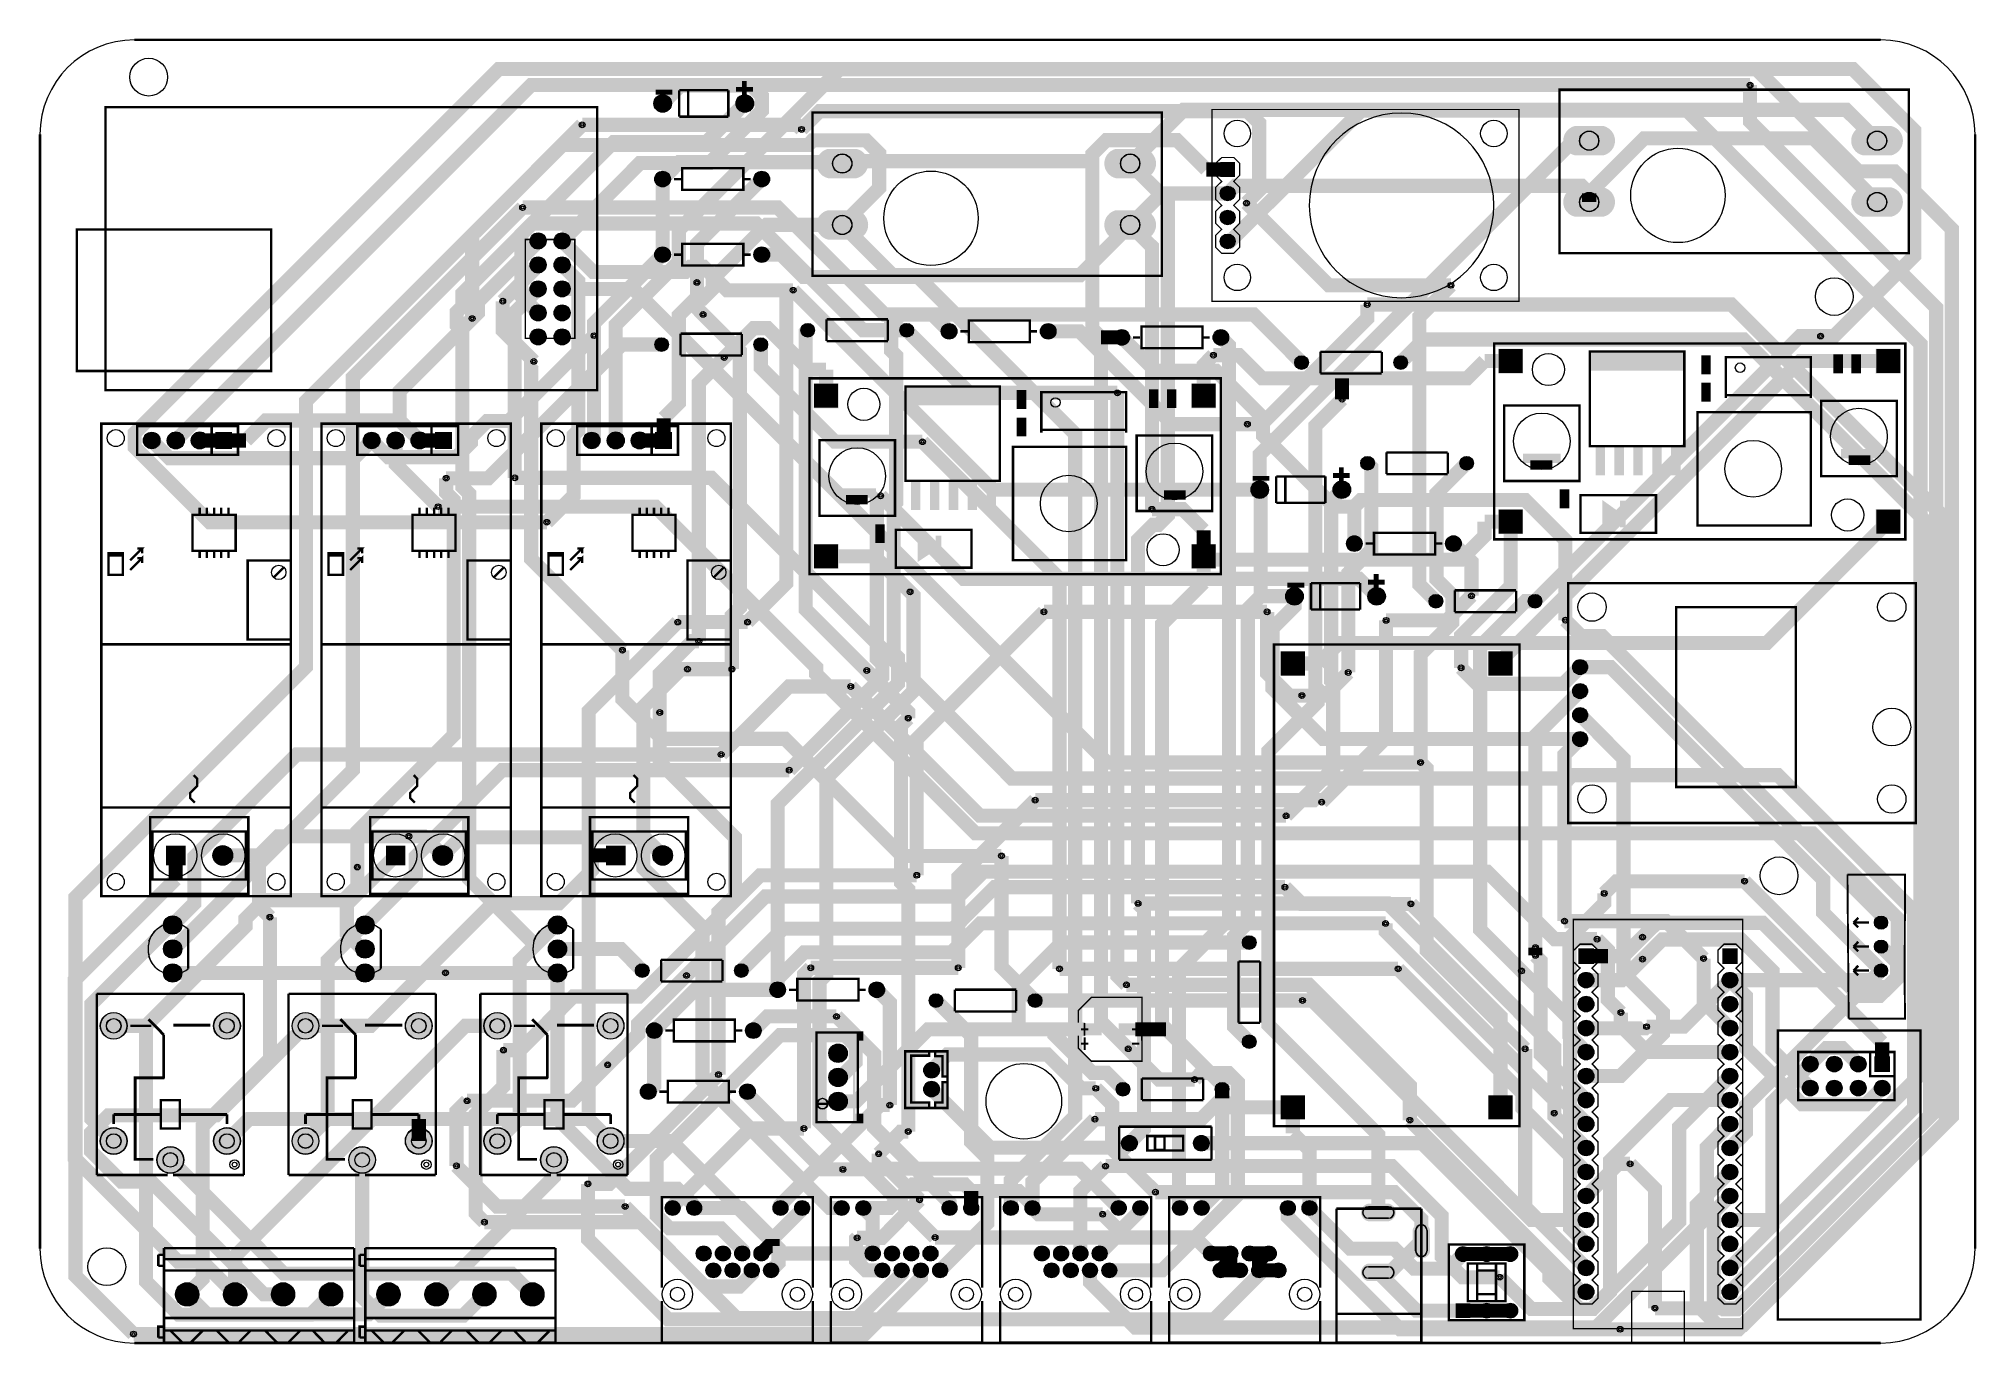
# Model space of a CAD drawing. Header units: millimetres. Extents: x 47 to 252, y 53 to 192.
import ezdxf

# ---------------------------------------------------------------- set-up
doc = ezdxf.new("R2010")
doc.units = ezdxf.units.MM
for name, color, linetype, true_color in [('BoardOutLine', 7, 'Continuous', 0xff00ff), ('BottomLayer', 7, 'Continuous', 0x0000ff), ('BottomSolderMaskLayer', 7, 'Continuous', 0xaa00ff), ('Document', 7, 'Continuous', 0xffffff), ('Hole', 7, 'Continuous', 0x222222), ('Multi-Layer', 7, 'Continuous', 0xc0c0c0), ('TopLayer', 7, 'Continuous', 0xff0000), ('TopPasteMaskLayer', 7, 'Continuous', 0x808080), ('TopSilkLayer', 7, 'Continuous', 0xffcc00), ('TopSolderMaskLayer', 7, 'Continuous', 0x800080)]:
    doc.layers.add(name, color=color, linetype=linetype, true_color=true_color)

msp = doc.modelspace()

# ---------------------------------------------------------------- hatches: boundary and pattern name
at = {"layer": 'BottomSolderMaskLayer'}
for points in [[(112.33, 184.79, 1), (114.18, 184.79, 1)], [(121.03, 184.79, 1), (122.88, 184.79, 1)], [(209.87, 179.3, -0.785398), (209.87, 182.4), (212.92, 182.4, -0.785398), (212.92, 179.3)], [(240.37, 179.3, -0.785398), (240.37, 182.4), (243.42, 182.4, -0.785398), (243.42, 179.3)], [(130.75, 176.88, -0.785398), (130.75, 179.98), (133.8, 179.98, -0.785398), (133.8, 176.88)], [(161.25, 176.88, -0.785398), (161.25, 179.98), (164.3, 179.98, -0.785398), (164.3, 176.88)], [(172.32, 178.58), (173.88, 178.58), (173.88, 177.02), (172.32, 177.02)], [(112.42, 176.78, 1), (114.07, 176.78, 1)], [(122.92, 176.78, 1), (124.57, 176.78, 1)], [(172.32, 175.26, 1), (173.88, 175.26, 1)], [(209.87, 172.8, -0.785398), (209.87, 175.9), (212.92, 175.9, -0.785398), (212.92, 172.8)], [(240.37, 172.8, -0.785398), (240.37, 175.9), (243.42, 175.9, -0.785398), (243.42, 172.8)], [(130.75, 170.38, -0.785398), (130.75, 173.48), (133.8, 173.48, -0.785398), (133.8, 170.38)], [(161.25, 170.38, -0.785398), (161.25, 173.48), (164.3, 173.48, -0.785398), (164.3, 170.38)], [(172.32, 172.72, 1), (173.88, 172.72, 1)], [(99.2, 170.23, 1), (100.9, 170.23, 1)], [(101.74, 170.23, 1), (103.44, 170.23, 1)], [(172.32, 170.18, 1), (173.88, 170.18, 1)], [(99.2, 167.69, 1), (100.9, 167.69, 1)], [(101.74, 167.69, 1), (103.44, 167.69, 1)], [(112.42, 168.78, 1), (114.07, 168.78, 1)], [(122.92, 168.78, 1), (124.57, 168.78, 1)], [(99.2, 165.15, 1), (100.9, 165.15, 1)], [(101.74, 165.15, 1), (103.44, 165.15, 1)], [(99.2, 162.61, 1), (100.9, 162.61, 1)], [(101.74, 162.61, 1), (103.44, 162.61, 1)], [(99.2, 160.07, 1), (100.9, 160.07, 1)], [(101.74, 160.07, 1), (103.44, 160.07, 1)], [(127.88, 160.78, 1), (129.33, 160.78, 1)], [(138.38, 160.78, 1), (139.83, 160.78, 1)], [(142.77, 160.66, 1), (144.42, 160.66, 1)], [(153.27, 160.66, 1), (154.92, 160.66, 1)], [(161.06, 160.02, 1), (162.71, 160.02, 1)], [(171.56, 160.02, 1), (173.21, 160.02, 1)], [(112.42, 159.26, 1), (113.87, 159.26, 1)], [(122.92, 159.26, 1), (124.37, 159.26, 1)], [(180.21, 157.35, 1), (181.66, 157.35, 1)], [(190.71, 157.35, 1), (192.16, 157.35, 1)], [(201.76, 158.83), (204.4, 158.83), (204.4, 156.19), (201.76, 156.19)], [(241.76, 158.83), (244.4, 158.83), (244.4, 156.19), (241.76, 156.19)], [(129.24, 155.15), (131.88, 155.15), (131.88, 152.51), (129.24, 152.51)], [(169.24, 155.15), (171.88, 155.15), (171.88, 152.51), (169.24, 152.51)], [(58.24, 149.1, 1), (59.99, 149.1, 1)], [(60.76, 149.1, 1), (62.56, 149.1, 1)], [(63.3, 149.1, 1), (65.1, 149.1, 1)], [(67.64, 148.2), (65.84, 148.2), (65.84, 150), (67.64, 150)], [(81.55, 149.1, 1), (83.3, 149.1, 1)], [(84.06, 149.1, 1), (85.86, 149.1, 1)], [(86.6, 149.1, 1), (88.4, 149.1, 1)], [(90.94, 148.2), (89.14, 148.2), (89.14, 150), (90.94, 150)], [(104.85, 149.1, 1), (106.6, 149.1, 1)], [(107.37, 149.1, 1), (109.17, 149.1, 1)], [(109.91, 149.1, 1), (111.71, 149.1, 1)], [(114.25, 148.2), (112.45, 148.2), (112.45, 150), (114.25, 150)], [(187.19, 146.69, 1), (188.64, 146.69, 1)], [(197.69, 146.69, 1), (199.14, 146.69, 1)], [(175.57, 143.89, 1), (177.42, 143.89, 1)], [(184.27, 143.89, 1), (186.12, 143.89, 1)], [(201.76, 141.83), (204.4, 141.83), (204.4, 139.19), (201.76, 139.19)], [(241.76, 141.83), (244.4, 141.83), (244.4, 139.19), (241.76, 139.19)], [(129.24, 138.15), (131.88, 138.15), (131.88, 135.51), (129.24, 135.51)], [(169.24, 138.15), (171.88, 138.15), (171.88, 135.51), (169.24, 135.51)], [(185.7, 138.18, 1), (187.35, 138.18, 1)], [(196.2, 138.18, 1), (197.85, 138.18, 1)], [(179.26, 132.59, 1), (181.11, 132.59, 1)], [(187.96, 132.59, 1), (189.81, 132.59, 1)], [(194.43, 132.08, 1), (195.88, 132.08, 1)], [(204.93, 132.08, 1), (206.38, 132.08, 1)], [(181.28, 126.76), (181.28, 124.21), (178.73, 124.21), (178.73, 126.76)], [(203.28, 126.76), (203.28, 124.21), (200.73, 124.21), (200.73, 126.76)], [(209.65, 125.1, 1), (211.23, 125.1, 1)], [(209.65, 122.56, 1), (211.23, 122.56, 1)], [(209.65, 120.02, 1), (211.23, 120.02, 1)], [(209.65, 117.48, 1), (211.23, 117.48, 1)], [(60.62, 104.11), (60.62, 106.2), (62.7, 106.2), (62.7, 104.11)], [(65.6, 105.16, 1), (67.68, 105.16, 1)], [(83.92, 104.11), (83.92, 106.2), (86, 106.2), (86, 104.11)], [(88.9, 105.16, 1), (90.98, 105.16, 1)], [(107.23, 104.11), (107.23, 106.2), (109.31, 106.2), (109.31, 104.11)], [(112.2, 105.16, 1), (114.29, 105.16, 1)], [(60.38, 97.79, 1), (62.31, 97.79, 1)], [(80.76, 97.79, 1), (82.69, 97.79, 1)], [(101.14, 97.79, 1), (103.07, 97.79, 1)], [(241.62, 98.04, 1), (243.01, 98.04, 1)], [(174.66, 95.93, 1), (176.11, 95.93, 1)], [(60.38, 95.25, 1), (62.31, 95.25, 1)], [(80.76, 95.25, 1), (82.69, 95.25, 1)], [(101.14, 95.25, 1), (103.07, 95.25, 1)], [(210.25, 93.66), (210.25, 95.31), (211.9, 95.31), (211.9, 93.66)], [(225.49, 93.66), (225.49, 95.31), (227.14, 95.31), (227.14, 93.66)], [(241.62, 95.5, 1), (243.01, 95.5, 1)], [(60.38, 92.71, 1), (62.31, 92.71, 1)], [(80.76, 92.71, 1), (82.69, 92.71, 1)], [(101.14, 92.71, 1), (103.07, 92.71, 1)], [(110.36, 92.96, 1), (111.81, 92.96, 1)], [(120.86, 92.96, 1), (122.31, 92.96, 1)], [(210.25, 91.95, 1), (211.9, 91.95, 1)], [(225.49, 91.95, 1), (227.14, 91.95, 1)], [(241.62, 92.96, 1), (243.01, 92.96, 1)], [(124.61, 90.93, 1), (126.26, 90.93, 1)], [(135.11, 90.93, 1), (136.76, 90.93, 1)], [(141.47, 89.79, 1), (142.92, 89.79, 1)], [(151.97, 89.79, 1), (153.42, 89.79, 1)], [(53.67, 87.11, 1), (56.51, 87.11, 1)], [(65.66, 87.11, 1), (68.51, 87.11, 1)], [(73.99, 87.11, 1), (76.83, 87.11, 1)], [(85.98, 87.11, 1), (88.83, 87.11, 1)], [(94.31, 87.11, 1), (97.15, 87.11, 1)], [(106.3, 87.11, 1), (109.15, 87.11, 1)], [(210.25, 89.41, 1), (211.9, 89.41, 1)], [(225.49, 89.41, 1), (227.14, 89.41, 1)], [(111.53, 86.61, 1), (113.18, 86.61, 1)], [(122.03, 86.61, 1), (123.68, 86.61, 1)], [(210.25, 86.87, 1), (211.9, 86.87, 1)], [(225.49, 86.87, 1), (227.14, 86.87, 1)], [(130.85, 84.21, 1), (132.8, 84.21, 1)], [(174.66, 85.43, 1), (176.11, 85.43, 1)], [(210.25, 84.33, 1), (211.9, 84.33, 1)], [(225.49, 84.33, 1), (227.14, 84.33, 1)], [(130.85, 81.65, 1), (132.8, 81.65, 1)], [(140.91, 82.41, 1), (142.56, 82.41, 1)], [(210.25, 81.79, 1), (211.9, 81.79, 1)], [(225.49, 81.79, 1), (227.14, 81.79, 1)], [(234, 83.06, 1), (235.65, 83.06, 1)], [(236.54, 83.06, 1), (238.19, 83.06, 1)], [(239.08, 83.06, 1), (240.73, 83.06, 1)], [(243.27, 82.23), (241.62, 82.23), (241.62, 83.88), (243.27, 83.88)], [(110.89, 80.14, 1), (112.54, 80.14, 1)], [(121.39, 80.14, 1), (123.04, 80.14, 1)], [(130.85, 79.11, 1), (132.8, 79.11, 1)], [(140.91, 80.41, 1), (142.56, 80.41, 1)], [(161.28, 80.39, 1), (162.73, 80.39, 1)], [(171.78, 80.39, 1), (173.23, 80.39, 1)], [(210.25, 79.25, 1), (211.9, 79.25, 1)], [(225.49, 79.25, 1), (227.14, 79.25, 1)], [(234, 80.52, 1), (235.65, 80.52, 1)], [(236.54, 80.52, 1), (238.19, 80.52, 1)], [(239.08, 80.52, 1), (240.73, 80.52, 1)], [(241.62, 80.52, 1), (243.27, 80.52, 1)], [(181.28, 79.76), (181.28, 77.21), (178.73, 77.21), (178.73, 79.76)], [(203.28, 79.76), (203.28, 77.21), (200.73, 77.21), (200.73, 79.76)], [(53.66, 74.91, 1), (56.51, 74.91, 1)], [(65.66, 74.91, 1), (68.51, 74.91, 1)], [(73.98, 74.91, 1), (76.83, 74.91, 1)], [(85.98, 74.91, 1), (88.83, 74.91, 1)], [(94.3, 74.91, 1), (97.15, 74.91, 1)], [(106.3, 74.91, 1), (109.15, 74.91, 1)], [(210.25, 76.71, 1), (211.9, 76.71, 1)], [(225.49, 76.71, 1), (227.14, 76.71, 1)], [(59.66, 72.91, 1), (62.51, 72.91, 1)], [(79.98, 72.91, 1), (82.83, 72.91, 1)], [(100.3, 72.91, 1), (103.15, 72.91, 1)], [(161.86, 74.68, 1), (163.51, 74.68, 1)], [(169.48, 74.68, 1), (171.13, 74.68, 1)], [(210.25, 74.17, 1), (211.9, 74.17, 1)], [(225.49, 74.17, 1), (227.14, 74.17, 1)], [(210.25, 71.63, 1), (211.9, 71.63, 1)], [(225.49, 71.63, 1), (227.14, 71.63, 1)], [(210.25, 69.09, 1), (211.9, 69.09, 1)], [(225.49, 69.09, 1), (227.14, 69.09, 1)], [(113.51, 67.82, 1), (115.09, 67.82, 1)], [(115.8, 67.82, 1), (117.38, 67.82, 1)], [(124.94, 67.82, 1), (126.52, 67.82, 1)], [(127.23, 67.82, 1), (128.81, 67.82, 1)], [(131.43, 67.82, 1), (133, 67.82, 1)], [(133.72, 67.82, 1), (135.29, 67.82, 1)], [(142.86, 67.82, 1), (144.43, 67.82, 1)], [(145.15, 67.82, 1), (146.72, 67.82, 1)], [(149.34, 67.82, 1), (150.92, 67.82, 1)], [(151.63, 67.82, 1), (153.21, 67.82, 1)], [(160.77, 67.82, 1), (162.35, 67.82, 1)], [(163.06, 67.82, 1), (164.64, 67.82, 1)], [(167.26, 67.82, 1), (168.83, 67.82, 1)], [(169.55, 67.82, 1), (171.12, 67.82, 1)], [(178.69, 67.82, 1), (180.26, 67.82, 1)], [(180.98, 67.82, 1), (182.55, 67.82, 1)], [(190.19, 68.27, -0.785398), (190.19, 66.42), (187.96, 66.42, -0.785398), (187.96, 68.27)], [(194.55, 63.21, -0.785398), (192.69, 63.21), (192.69, 65.48, -0.785398), (194.55, 65.48)], [(210.25, 66.55, 1), (211.9, 66.55, 1)], [(225.49, 66.55, 1), (227.14, 66.55, 1)], [(116.8, 63, 1), (118.38, 63, 1)], [(118.84, 63, 1), (120.42, 63, 1)], [(120.88, 63, 1), (122.46, 63, 1)], [(122.92, 63, 1), (124.5, 63, 1)], [(134.72, 63, 1), (136.29, 63, 1)], [(136.76, 63, 1), (138.33, 63, 1)], [(138.8, 63, 1), (140.37, 63, 1)], [(140.84, 63, 1), (142.41, 63, 1)], [(152.63, 63, 1), (154.21, 63, 1)], [(154.67, 63, 1), (156.25, 63, 1)], [(156.71, 63, 1), (158.29, 63, 1)], [(158.75, 63, 1), (160.33, 63, 1)], [(170.55, 63, 1), (172.12, 63, 1)], [(172.59, 63, 1), (174.16, 63, 1)], [(174.63, 63, 1), (176.2, 63, 1)], [(176.67, 63, 1), (178.24, 63, 1)], [(197.25, 62.94, 1), (198.82, 62.94, 1)], [(199.75, 62.94, 1), (201.32, 62.94, 1)], [(202.25, 62.94, 1), (203.82, 62.94, 1)], [(210.25, 64.01, 1), (211.9, 64.01, 1)], [(225.49, 64.01, 1), (227.14, 64.01, 1)], [(117.82, 61.22, 1), (119.4, 61.22, 1)], [(119.86, 61.22, 1), (121.44, 61.22, 1)], [(121.9, 61.22, 1), (123.48, 61.22, 1)], [(123.94, 61.22, 1), (125.52, 61.22, 1)], [(135.74, 61.22, 1), (137.31, 61.22, 1)], [(137.78, 61.22, 1), (139.35, 61.22, 1)], [(139.82, 61.22, 1), (141.39, 61.22, 1)], [(141.86, 61.22, 1), (143.43, 61.22, 1)], [(153.65, 61.22, 1), (155.23, 61.22, 1)], [(155.69, 61.22, 1), (157.27, 61.22, 1)], [(157.73, 61.22, 1), (159.31, 61.22, 1)], [(159.77, 61.22, 1), (161.35, 61.22, 1)], [(171.57, 61.22, 1), (173.14, 61.22, 1)], [(173.61, 61.22, 1), (175.18, 61.22, 1)], [(175.65, 61.22, 1), (177.22, 61.22, 1)], [(177.69, 61.22, 1), (179.26, 61.22, 1)], [(187.96, 60.07, -0.785398), (187.96, 61.92), (190.19, 61.92, -0.785398), (190.19, 60.07)], [(210.25, 61.47, 1), (211.9, 61.47, 1)], [(225.49, 61.47, 1), (227.14, 61.47, 1)], [(61.64, 58.67, 1), (64.09, 58.67, 1)], [(66.72, 58.67, 1), (69.17, 58.67, 1)], [(71.8, 58.67, 1), (74.25, 58.67, 1)], [(76.88, 58.67, 1), (79.33, 58.67, 1)], [(82.98, 58.67, 1), (85.43, 58.67, 1)], [(88.06, 58.67, 1), (90.51, 58.67, 1)], [(93.14, 58.67, 1), (95.59, 58.67, 1)], [(98.22, 58.67, 1), (100.67, 58.67, 1)], [(210.25, 58.93, 1), (211.9, 58.93, 1)], [(225.49, 58.93, 1), (227.14, 58.93, 1)], [(197.25, 57.73), (198.82, 57.73), (198.82, 56.16), (197.25, 56.16)], [(199.75, 56.94, 1), (201.32, 56.94, 1)], [(202.25, 56.94, 1), (203.82, 56.94, 1)]]:
    msp.add_hatch(color=256, dxfattribs=at).paths.add_polyline_path(points)
at = {"layer": 'Document'}
for points in [[(121.65, 185.38), (121.65, 187.16), (122.16, 187.16), (122.16, 185.38)], [(112.5, 186.24), (114.28, 186.24), (114.28, 185.73), (112.5, 185.73)], [(121.02, 186.54), (122.8, 186.54), (122.8, 186.04), (121.02, 186.04)], [(184.89, 144.48), (184.89, 146.26), (185.4, 146.26), (185.4, 144.48)], [(175.75, 145.34), (177.52, 145.34), (177.52, 144.83), (175.75, 144.83)], [(184.26, 145.65), (186.04, 145.65), (186.04, 145.14), (184.26, 145.14)], [(179.43, 134.04), (181.21, 134.04), (181.21, 133.53), (179.43, 133.53)], [(187.95, 134.35), (189.72, 134.35), (189.72, 133.84), (187.95, 133.84)], [(188.58, 133.18), (188.58, 134.96), (189.08, 134.96), (189.08, 133.18)], [(227.59, 98.31), (227.59, 55.11), (221.54, 55.11), (221.54, 55.01), (227.59, 55.01), (227.69, 55.11), (227.69, 98.36), (227.64, 98.41), (209.74, 98.41), (209.69, 98.36), (209.69, 55.06), (209.74, 55.01), (215.79, 55.01), (215.79, 55.11), (209.79, 55.11), (209.79, 98.31), (227.54, 98.31)], [(134.18, 76.9), (133.41, 76.9), (133.41, 86.42), (134.3, 86.42), (134.3, 85.53), (133.67, 85.53), (133.67, 77.79), (134.18, 77.79)], [(157.55, 86.84), (157.55, 86.64), (158.35, 86.64), (158.35, 86.84)], [(157.85, 87.4), (157.85, 86.08), (158.04, 86.08), (158.04, 87.4)], [(163.76, 86.84), (163.76, 86.64), (162.97, 86.64), (162.97, 86.84)], [(141.48, 84.33), (141.48, 83.95), (139.57, 83.95), (139.57, 78.99), (141.48, 78.99), (141.48, 78.49), (138.94, 78.49), (138.94, 84.33)], [(142.11, 84.41), (142.11, 83.9), (142.88, 83.9), (142.88, 81.74), (143.38, 81.74), (143.38, 84.46)], [(142.88, 81.15), (143.38, 81.15), (143.38, 78.49), (142.11, 78.49), (142.11, 78.99), (142.88, 78.99)], [(129.67, 78.74), (129.67, 78.99), (130.68, 78.99), (130.68, 78.74)], [(215.84, 55.06), (215.84, 53.61), (215.89, 53.56), (221.49, 53.56), (221.54, 53.61), (221.54, 59.01), (221.49, 59.06), (215.89, 59.06), (215.84, 59.01), (215.84, 55.11), (215.94, 55.11), (215.94, 58.91), (215.99, 58.96), (221.39, 58.96), (221.44, 58.91), (221.44, 53.66), (215.99, 53.66), (215.94, 53.71), (215.94, 55.06), (215.94, 55.06)]]:
    msp.add_hatch(color=256, dxfattribs=at).paths.add_polyline_path(points)
at = {"layer": 'Multi-Layer'}
for points in [[(112.35, 184.79, 1), (114.15, 184.79, 1)], [(121.05, 184.79, 1), (122.85, 184.79, 1)], [(209.9, 179.35, -0.785398), (209.9, 182.35), (212.9, 182.35, -0.785398), (212.9, 179.35)], [(240.4, 179.35, -0.785398), (240.4, 182.35), (243.4, 182.35, -0.785398), (243.4, 179.35)], [(130.77, 176.93, -0.785398), (130.77, 179.93), (133.77, 179.93, -0.785398), (133.77, 176.93)], [(161.27, 176.93, -0.785398), (161.27, 179.93), (164.27, 179.93, -0.785398), (164.27, 176.93)], [(112.44, 176.78, 1), (114.04, 176.78, 1)], [(122.94, 176.78, 1), (124.54, 176.78, 1)], [(172.35, 178.55), (173.86, 178.55), (173.86, 177.05), (172.35, 177.05)], [(172.35, 175.26, 1), (173.86, 175.26, 1)], [(209.9, 172.85, -0.785398), (209.9, 175.85), (212.9, 175.85, -0.785398), (212.9, 172.85)], [(240.4, 172.85, -0.785398), (240.4, 175.85), (243.4, 175.85, -0.785398), (243.4, 172.85)], [(130.77, 170.43, -0.785398), (130.77, 173.43), (133.77, 173.43, -0.785398), (133.77, 170.43)], [(161.27, 170.43, -0.785398), (161.27, 173.43), (164.27, 173.43, -0.785398), (164.27, 170.43)], [(172.35, 172.72, 1), (173.86, 172.72, 1)], [(99.23, 170.23, 1), (100.88, 170.23, 1)], [(101.77, 170.23, 1), (103.42, 170.23, 1)], [(172.35, 170.18, 1), (173.86, 170.18, 1)], [(99.23, 167.69, 1), (100.88, 167.69, 1)], [(101.77, 167.69, 1), (103.42, 167.69, 1)], [(112.44, 168.78, 1), (114.04, 168.78, 1)], [(122.94, 168.78, 1), (124.54, 168.78, 1)], [(99.23, 165.15, 1), (100.88, 165.15, 1)], [(101.77, 165.15, 1), (103.42, 165.15, 1)], [(99.23, 162.61, 1), (100.88, 162.61, 1)], [(101.77, 162.61, 1), (103.42, 162.61, 1)], [(99.23, 160.07, 1), (100.88, 160.07, 1)], [(101.77, 160.07, 1), (103.42, 160.07, 1)], [(127.91, 160.78, 1), (129.31, 160.78, 1)], [(138.41, 160.78, 1), (139.81, 160.78, 1)], [(142.79, 160.66, 1), (144.39, 160.66, 1)], [(153.29, 160.66, 1), (154.89, 160.66, 1)], [(161.08, 160.02, 1), (162.68, 160.02, 1)], [(171.58, 160.02, 1), (173.18, 160.02, 1)], [(112.44, 159.26, 1), (113.84, 159.26, 1)], [(122.94, 159.26, 1), (124.34, 159.26, 1)], [(180.23, 157.35, 1), (181.63, 157.35, 1)], [(190.73, 157.35, 1), (192.13, 157.35, 1)], [(201.81, 158.78), (204.35, 158.78), (204.35, 156.24), (201.81, 156.24)], [(241.81, 158.78), (244.35, 158.78), (244.35, 156.24), (241.81, 156.24)], [(129.29, 155.1), (131.83, 155.1), (131.83, 152.56), (129.29, 152.56)], [(169.29, 155.1), (171.83, 155.1), (171.83, 152.56), (169.29, 152.56)], [(58.27, 149.1, 1), (59.97, 149.1, 1)], [(60.81, 149.1, 1), (62.51, 149.1, 1)], [(63.35, 149.1, 1), (65.05, 149.1, 1)], [(67.59, 148.25), (65.89, 148.25), (65.89, 149.95), (67.59, 149.95)], [(81.57, 149.1, 1), (83.27, 149.1, 1)], [(84.11, 149.1, 1), (85.81, 149.1, 1)], [(86.65, 149.1, 1), (88.35, 149.1, 1)], [(90.89, 148.25), (89.19, 148.25), (89.19, 149.95), (90.89, 149.95)], [(104.88, 149.1, 1), (106.58, 149.1, 1)], [(107.42, 149.1, 1), (109.12, 149.1, 1)], [(109.96, 149.1, 1), (111.66, 149.1, 1)], [(114.2, 148.25), (112.5, 148.25), (112.5, 149.95), (114.2, 149.95)], [(187.22, 146.69, 1), (188.62, 146.69, 1)], [(197.72, 146.69, 1), (199.12, 146.69, 1)], [(175.6, 143.89, 1), (177.4, 143.89, 1)], [(184.3, 143.89, 1), (186.1, 143.89, 1)], [(201.81, 141.78), (204.35, 141.78), (204.35, 139.24), (201.81, 139.24)], [(241.81, 141.78), (244.35, 141.78), (244.35, 139.24), (241.81, 139.24)], [(129.29, 138.1), (131.83, 138.1), (131.83, 135.56), (129.29, 135.56)], [(169.29, 138.1), (171.83, 138.1), (171.83, 135.56), (169.29, 135.56)], [(185.72, 138.18, 1), (187.32, 138.18, 1)], [(196.22, 138.18, 1), (197.82, 138.18, 1)], [(179.28, 132.59, 1), (181.08, 132.59, 1)], [(187.98, 132.59, 1), (189.78, 132.59, 1)], [(194.46, 132.08, 1), (195.86, 132.08, 1)], [(204.96, 132.08, 1), (206.36, 132.08, 1)], [(181.26, 126.73), (181.26, 124.23), (178.76, 124.23), (178.76, 126.73)], [(203.26, 126.73), (203.26, 124.23), (200.76, 124.23), (200.76, 126.73)], [(209.68, 125.1, 1), (211.2, 125.1, 1)], [(209.68, 122.56, 1), (211.2, 122.56, 1)], [(209.68, 120.02, 1), (211.2, 120.02, 1)], [(209.68, 117.48, 1), (211.2, 117.48, 1)], [(60.64, 104.14), (60.64, 106.17), (62.67, 106.17), (62.67, 104.14)], [(65.62, 105.16, 1), (67.65, 105.16, 1)], [(83.95, 104.14), (83.95, 106.17), (85.98, 106.17), (85.98, 104.14)], [(88.93, 105.16, 1), (90.96, 105.16, 1)], [(107.25, 104.14), (107.25, 106.17), (109.28, 106.17), (109.28, 104.14)], [(112.23, 105.16, 1), (114.26, 105.16, 1)], [(60.4, 97.79, 1), (62.28, 97.79, 1)], [(80.78, 97.79, 1), (82.66, 97.79, 1)], [(101.17, 97.79, 1), (103.05, 97.79, 1)], [(241.67, 98.04, 1), (242.96, 98.04, 1)], [(174.69, 95.93, 1), (176.09, 95.93, 1)], [(60.4, 95.25, 1), (62.28, 95.25, 1)], [(80.78, 95.25, 1), (82.66, 95.25, 1)], [(101.17, 95.25, 1), (103.05, 95.25, 1)], [(210.27, 93.69), (210.27, 95.29), (211.87, 95.29), (211.87, 93.69)], [(225.51, 93.69), (225.51, 95.29), (227.11, 95.29), (227.11, 93.69)], [(241.67, 95.5, 1), (242.96, 95.5, 1)], [(60.4, 92.71, 1), (62.28, 92.71, 1)], [(80.78, 92.71, 1), (82.66, 92.71, 1)], [(101.17, 92.71, 1), (103.05, 92.71, 1)], [(110.38, 92.96, 1), (111.78, 92.96, 1)], [(120.88, 92.96, 1), (122.28, 92.96, 1)], [(210.27, 91.95, 1), (211.87, 91.95, 1)], [(225.51, 91.95, 1), (227.11, 91.95, 1)], [(241.67, 92.96, 1), (242.96, 92.96, 1)], [(124.63, 90.93, 1), (126.23, 90.93, 1)], [(135.13, 90.93, 1), (136.73, 90.93, 1)], [(141.5, 89.79, 1), (142.9, 89.79, 1)], [(152, 89.79, 1), (153.4, 89.79, 1)], [(53.69, 87.11, 1), (56.48, 87.11, 1)], [(65.69, 87.11, 1), (68.48, 87.11, 1)], [(74.01, 87.11, 1), (76.8, 87.11, 1)], [(86.01, 87.11, 1), (88.8, 87.11, 1)], [(94.33, 87.11, 1), (97.12, 87.11, 1)], [(106.33, 87.11, 1), (109.12, 87.11, 1)], [(210.27, 89.41, 1), (211.87, 89.41, 1)], [(225.51, 89.41, 1), (227.11, 89.41, 1)], [(111.55, 86.61, 1), (113.15, 86.61, 1)], [(122.05, 86.61, 1), (123.65, 86.61, 1)], [(210.27, 86.87, 1), (211.87, 86.87, 1)], [(225.51, 86.87, 1), (227.11, 86.87, 1)], [(130.88, 84.21, 1), (132.78, 84.21, 1)], [(174.69, 85.43, 1), (176.09, 85.43, 1)], [(210.27, 84.33, 1), (211.87, 84.33, 1)], [(225.51, 84.33, 1), (227.11, 84.33, 1)], [(130.88, 81.65, 1), (132.78, 81.65, 1)], [(140.93, 82.41, 1), (142.53, 82.41, 1)], [(210.27, 81.79, 1), (211.87, 81.79, 1)], [(225.51, 81.79, 1), (227.11, 81.79, 1)], [(234.02, 83.06, 1), (235.62, 83.06, 1)], [(236.56, 83.06, 1), (238.16, 83.06, 1)], [(239.1, 83.06, 1), (240.7, 83.06, 1)], [(243.24, 82.26), (241.64, 82.26), (241.64, 83.86), (243.24, 83.86)], [(110.92, 80.14, 1), (112.52, 80.14, 1)], [(121.42, 80.14, 1), (123.02, 80.14, 1)], [(130.88, 79.11, 1), (132.78, 79.11, 1)], [(140.93, 80.41, 1), (142.53, 80.41, 1)], [(161.31, 80.39, 1), (162.71, 80.39, 1)], [(171.81, 80.39, 1), (173.21, 80.39, 1)], [(234.02, 80.52, 1), (235.62, 80.52, 1)], [(236.56, 80.52, 1), (238.16, 80.52, 1)], [(239.1, 80.52, 1), (240.7, 80.52, 1)], [(241.64, 80.52, 1), (243.24, 80.52, 1)], [(181.26, 79.73), (181.26, 77.23), (178.76, 77.23), (178.76, 79.73)], [(203.26, 79.73), (203.26, 77.23), (200.76, 77.23), (200.76, 79.73)], [(210.27, 79.25, 1), (211.87, 79.25, 1)], [(225.51, 79.25, 1), (227.11, 79.25, 1)], [(53.69, 74.91, 1), (56.48, 74.91, 1)], [(65.69, 74.91, 1), (68.48, 74.91, 1)], [(74.01, 74.91, 1), (76.8, 74.91, 1)], [(86.01, 74.91, 1), (88.8, 74.91, 1)], [(94.33, 74.91, 1), (97.12, 74.91, 1)], [(106.33, 74.91, 1), (109.12, 74.91, 1)], [(210.27, 76.71, 1), (211.87, 76.71, 1)], [(225.51, 76.71, 1), (227.11, 76.71, 1)], [(59.69, 72.91, 1), (62.48, 72.91, 1)], [(80.01, 72.91, 1), (82.8, 72.91, 1)], [(100.33, 72.91, 1), (103.12, 72.91, 1)], [(161.89, 74.68, 1), (163.49, 74.68, 1)], [(169.51, 74.68, 1), (171.11, 74.68, 1)], [(210.27, 74.17, 1), (211.87, 74.17, 1)], [(225.51, 74.17, 1), (227.11, 74.17, 1)], [(210.27, 71.63, 1), (211.87, 71.63, 1)], [(225.51, 71.63, 1), (227.11, 71.63, 1)], [(210.27, 69.09, 1), (211.87, 69.09, 1)], [(225.51, 69.09, 1), (227.11, 69.09, 1)], [(113.54, 67.82, 1), (115.06, 67.82, 1)], [(115.83, 67.82, 1), (117.35, 67.82, 1)], [(124.97, 67.82, 1), (126.49, 67.82, 1)], [(127.26, 67.82, 1), (128.78, 67.82, 1)], [(131.45, 67.82, 1), (132.98, 67.82, 1)], [(133.74, 67.82, 1), (135.27, 67.82, 1)], [(142.88, 67.82, 1), (144.41, 67.82, 1)], [(145.17, 67.82, 1), (146.7, 67.82, 1)], [(149.37, 67.82, 1), (150.89, 67.82, 1)], [(151.66, 67.82, 1), (153.18, 67.82, 1)], [(160.8, 67.82, 1), (162.32, 67.82, 1)], [(163.09, 67.82, 1), (164.61, 67.82, 1)], [(167.29, 67.82, 1), (168.81, 67.82, 1)], [(169.58, 67.82, 1), (171.1, 67.82, 1)], [(178.72, 67.82, 1), (180.24, 67.82, 1)], [(181.01, 67.82, 1), (182.53, 67.82, 1)], [(190.17, 68.24, -0.785398), (190.17, 66.44), (187.97, 66.44, -0.785398), (187.97, 68.24)], [(194.52, 63.25, -0.785398), (192.72, 63.25), (192.72, 65.45, -0.785398), (194.52, 65.45)], [(210.27, 66.55, 1), (211.87, 66.55, 1)], [(225.51, 66.55, 1), (227.11, 66.55, 1)], [(116.83, 63, 1), (118.35, 63, 1)], [(118.87, 63, 1), (120.39, 63, 1)], [(120.91, 63, 1), (122.43, 63, 1)], [(122.95, 63, 1), (124.47, 63, 1)], [(134.74, 63, 1), (136.27, 63, 1)], [(136.78, 63, 1), (138.31, 63, 1)], [(138.82, 63, 1), (140.35, 63, 1)], [(140.86, 63, 1), (142.39, 63, 1)], [(152.66, 63, 1), (154.18, 63, 1)], [(154.7, 63, 1), (156.22, 63, 1)], [(156.74, 63, 1), (158.26, 63, 1)], [(158.78, 63, 1), (160.3, 63, 1)], [(170.58, 63, 1), (172.1, 63, 1)], [(172.62, 63, 1), (174.14, 63, 1)], [(174.66, 63, 1), (176.18, 63, 1)], [(176.7, 63, 1), (178.22, 63, 1)], [(197.27, 62.94, 1), (198.8, 62.94, 1)], [(199.77, 62.94, 1), (201.3, 62.94, 1)], [(202.27, 62.94, 1), (203.8, 62.94, 1)], [(210.27, 64.01, 1), (211.87, 64.01, 1)], [(225.51, 64.01, 1), (227.11, 64.01, 1)], [(117.85, 61.22, 1), (119.37, 61.22, 1)], [(119.89, 61.22, 1), (121.41, 61.22, 1)], [(121.93, 61.22, 1), (123.45, 61.22, 1)], [(123.97, 61.22, 1), (125.49, 61.22, 1)], [(135.76, 61.22, 1), (137.29, 61.22, 1)], [(137.8, 61.22, 1), (139.33, 61.22, 1)], [(139.84, 61.22, 1), (141.37, 61.22, 1)], [(141.88, 61.22, 1), (143.41, 61.22, 1)], [(153.68, 61.22, 1), (155.2, 61.22, 1)], [(155.72, 61.22, 1), (157.24, 61.22, 1)], [(157.76, 61.22, 1), (159.28, 61.22, 1)], [(159.8, 61.22, 1), (161.32, 61.22, 1)], [(171.6, 61.22, 1), (173.12, 61.22, 1)], [(173.64, 61.22, 1), (175.16, 61.22, 1)], [(175.68, 61.22, 1), (177.2, 61.22, 1)], [(177.72, 61.22, 1), (179.24, 61.22, 1)], [(187.97, 60.09, -0.785398), (187.97, 61.89), (190.17, 61.89, -0.785398), (190.17, 60.09)], [(210.27, 61.47, 1), (211.87, 61.47, 1)], [(225.51, 61.47, 1), (227.11, 61.47, 1)], [(61.67, 58.67, 1), (64.07, 58.67, 1)], [(66.75, 58.67, 1), (69.15, 58.67, 1)], [(71.83, 58.67, 1), (74.23, 58.67, 1)], [(76.91, 58.67, 1), (79.31, 58.67, 1)], [(83, 58.67, 1), (85.4, 58.67, 1)], [(88.08, 58.67, 1), (90.48, 58.67, 1)], [(93.16, 58.67, 1), (95.56, 58.67, 1)], [(98.24, 58.67, 1), (100.64, 58.67, 1)], [(210.27, 58.93, 1), (211.87, 58.93, 1)], [(225.51, 58.93, 1), (227.11, 58.93, 1)], [(197.27, 57.71), (198.8, 57.71), (198.8, 56.18), (197.27, 56.18)], [(199.77, 56.94, 1), (201.3, 56.94, 1)], [(202.27, 56.94, 1), (203.8, 56.94, 1)]]:
    msp.add_hatch(color=256, dxfattribs=at).paths.add_polyline_path(points)
at = {"layer": 'TopLayer'}
for points in [[(156.24, 87.34), (159.74, 87.34), (159.74, 86.14), (156.24, 86.14)], [(161.58, 87.34), (165.08, 87.34), (165.08, 86.14), (161.58, 86.14)]]:
    msp.add_hatch(color=256, dxfattribs=at).paths.add_polyline_path(points)
at = {"layer": 'TopPasteMaskLayer'}
for points in [[(156.24, 87.34), (159.74, 87.34), (159.74, 86.14), (156.24, 86.14)], [(161.58, 87.34), (165.08, 87.34), (165.08, 86.14), (161.58, 86.14)]]:
    msp.add_hatch(color=256, dxfattribs=at).paths.add_polyline_path(points)
at = {"layer": 'TopSilkLayer'}
for points in [[(211.38, 158.51), (221.38, 158.51), (221.38, 156.51), (211.38, 156.51)], [(223.28, 158.11), (224.28, 158.11), (224.28, 156.11), (223.28, 156.11)], [(237.28, 158.21), (238.28, 158.21), (238.28, 156.21), (237.28, 156.21)], [(239.18, 158.21), (240.18, 158.21), (240.18, 156.21), (239.18, 156.21)], [(138.86, 154.83), (148.86, 154.83), (148.86, 152.83), (138.86, 152.83)], [(150.76, 154.43), (151.76, 154.43), (151.76, 152.43), (150.76, 152.43)], [(164.76, 154.53), (165.76, 154.53), (165.76, 152.53), (164.76, 152.53)], [(166.66, 154.53), (167.66, 154.53), (167.66, 152.53), (166.66, 152.53)], [(223.28, 155.21), (224.28, 155.21), (224.28, 153.21), (223.28, 153.21)], [(150.76, 151.53), (151.76, 151.53), (151.76, 149.53), (150.76, 149.53)], [(212.08, 148.41), (213.08, 148.41), (213.08, 145.41), (212.08, 145.41)], [(214.08, 148.41), (215.08, 148.41), (215.08, 145.41), (214.08, 145.41)], [(216.08, 148.41), (217.08, 148.41), (217.08, 145.41), (216.08, 145.41)], [(218.08, 148.41), (219.08, 148.41), (219.08, 145.41), (218.08, 145.41)], [(220.08, 148.41), (221.08, 148.41), (221.08, 145.41), (220.08, 145.41)], [(139.56, 144.73), (140.56, 144.73), (140.56, 141.73), (139.56, 141.73)], [(141.56, 144.73), (142.56, 144.73), (142.56, 141.73), (141.56, 141.73)], [(143.56, 144.73), (144.56, 144.73), (144.56, 141.73), (143.56, 141.73)], [(145.56, 144.73), (146.56, 144.73), (146.56, 141.73), (145.56, 141.73)], [(147.56, 144.73), (148.56, 144.73), (148.56, 141.73), (147.56, 141.73)], [(208.28, 143.91), (209.28, 143.91), (209.28, 141.91), (208.28, 141.91)], [(212.78, 142.81), (212.78, 139.91), (214.88, 141.31)], [(214.68, 142.71), (215.28, 142.71), (215.28, 139.91), (214.68, 139.91)], [(135.76, 140.23), (136.76, 140.23), (136.76, 138.23), (135.76, 138.23)], [(140.26, 139.13), (140.26, 136.23), (142.36, 137.63)], [(142.16, 139.03), (142.76, 139.03), (142.76, 136.23), (142.16, 136.23)], [(157.55, 85.32), (157.55, 85.12), (158.35, 85.12), (158.35, 85.32)], [(157.85, 85.88), (157.85, 84.56), (158.05, 84.56), (158.05, 85.88)], [(163.76, 85.32), (163.76, 85.12), (162.97, 85.12), (162.97, 85.32)]]:
    msp.add_hatch(color=256, dxfattribs=at).paths.add_polyline_path(points)
at = {"layer": 'TopSolderMaskLayer'}
for points in [[(112.33, 184.79, 1), (114.18, 184.79, 1)], [(121.03, 184.79, 1), (122.88, 184.79, 1)], [(209.87, 179.3, -0.785398), (209.87, 182.4), (212.92, 182.4, -0.785398), (212.92, 179.3)], [(240.37, 179.3, -0.785398), (240.37, 182.4), (243.42, 182.4, -0.785398), (243.42, 179.3)], [(130.75, 176.88, -0.785398), (130.75, 179.98), (133.8, 179.98, -0.785398), (133.8, 176.88)], [(161.25, 176.88, -0.785398), (161.25, 179.98), (164.3, 179.98, -0.785398), (164.3, 176.88)], [(172.32, 178.58), (173.88, 178.58), (173.88, 177.02), (172.32, 177.02)], [(112.42, 176.78, 1), (114.07, 176.78, 1)], [(122.92, 176.78, 1), (124.57, 176.78, 1)], [(172.32, 175.26, 1), (173.88, 175.26, 1)], [(209.87, 172.8, -0.785398), (209.87, 175.9), (212.92, 175.9, -0.785398), (212.92, 172.8)], [(240.37, 172.8, -0.785398), (240.37, 175.9), (243.42, 175.9, -0.785398), (243.42, 172.8)], [(130.75, 170.38, -0.785398), (130.75, 173.48), (133.8, 173.48, -0.785398), (133.8, 170.38)], [(161.25, 170.38, -0.785398), (161.25, 173.48), (164.3, 173.48, -0.785398), (164.3, 170.38)], [(172.32, 172.72, 1), (173.88, 172.72, 1)], [(99.2, 170.23, 1), (100.9, 170.23, 1)], [(101.74, 170.23, 1), (103.44, 170.23, 1)], [(172.32, 170.18, 1), (173.88, 170.18, 1)], [(99.2, 167.69, 1), (100.9, 167.69, 1)], [(101.74, 167.69, 1), (103.44, 167.69, 1)], [(112.42, 168.78, 1), (114.07, 168.78, 1)], [(122.92, 168.78, 1), (124.57, 168.78, 1)], [(99.2, 165.15, 1), (100.9, 165.15, 1)], [(101.74, 165.15, 1), (103.44, 165.15, 1)], [(99.2, 162.61, 1), (100.9, 162.61, 1)], [(101.74, 162.61, 1), (103.44, 162.61, 1)], [(99.2, 160.07, 1), (100.9, 160.07, 1)], [(101.74, 160.07, 1), (103.44, 160.07, 1)], [(127.88, 160.78, 1), (129.33, 160.78, 1)], [(138.38, 160.78, 1), (139.83, 160.78, 1)], [(142.77, 160.66, 1), (144.42, 160.66, 1)], [(153.27, 160.66, 1), (154.92, 160.66, 1)], [(161.06, 160.02, 1), (162.71, 160.02, 1)], [(171.56, 160.02, 1), (173.21, 160.02, 1)], [(112.42, 159.26, 1), (113.87, 159.26, 1)], [(122.92, 159.26, 1), (124.37, 159.26, 1)], [(180.21, 157.35, 1), (181.66, 157.35, 1)], [(190.71, 157.35, 1), (192.16, 157.35, 1)], [(201.76, 158.83), (204.4, 158.83), (204.4, 156.19), (201.76, 156.19)], [(241.76, 158.83), (244.4, 158.83), (244.4, 156.19), (241.76, 156.19)], [(129.24, 155.15), (131.88, 155.15), (131.88, 152.51), (129.24, 152.51)], [(169.24, 155.15), (171.88, 155.15), (171.88, 152.51), (169.24, 152.51)], [(58.24, 149.1, 1), (59.99, 149.1, 1)], [(60.76, 149.1, 1), (62.56, 149.1, 1)], [(63.3, 149.1, 1), (65.1, 149.1, 1)], [(67.64, 148.2), (65.84, 148.2), (65.84, 150), (67.64, 150)], [(81.55, 149.1, 1), (83.3, 149.1, 1)], [(84.06, 149.1, 1), (85.86, 149.1, 1)], [(86.6, 149.1, 1), (88.4, 149.1, 1)], [(90.94, 148.2), (89.14, 148.2), (89.14, 150), (90.94, 150)], [(104.85, 149.1, 1), (106.6, 149.1, 1)], [(107.37, 149.1, 1), (109.17, 149.1, 1)], [(109.91, 149.1, 1), (111.71, 149.1, 1)], [(114.25, 148.2), (112.45, 148.2), (112.45, 150), (114.25, 150)], [(187.19, 146.69, 1), (188.64, 146.69, 1)], [(197.69, 146.69, 1), (199.14, 146.69, 1)], [(175.57, 143.89, 1), (177.42, 143.89, 1)], [(184.27, 143.89, 1), (186.12, 143.89, 1)], [(201.76, 141.83), (204.4, 141.83), (204.4, 139.19), (201.76, 139.19)], [(241.76, 141.83), (244.4, 141.83), (244.4, 139.19), (241.76, 139.19)], [(129.24, 138.15), (131.88, 138.15), (131.88, 135.51), (129.24, 135.51)], [(169.24, 138.15), (171.88, 138.15), (171.88, 135.51), (169.24, 135.51)], [(185.7, 138.18, 1), (187.35, 138.18, 1)], [(196.2, 138.18, 1), (197.85, 138.18, 1)], [(179.26, 132.59, 1), (181.11, 132.59, 1)], [(187.96, 132.59, 1), (189.81, 132.59, 1)], [(194.43, 132.08, 1), (195.88, 132.08, 1)], [(204.93, 132.08, 1), (206.38, 132.08, 1)], [(181.28, 126.76), (181.28, 124.21), (178.73, 124.21), (178.73, 126.76)], [(203.28, 126.76), (203.28, 124.21), (200.73, 124.21), (200.73, 126.76)], [(209.65, 125.1, 1), (211.23, 125.1, 1)], [(209.65, 122.56, 1), (211.23, 122.56, 1)], [(209.65, 120.02, 1), (211.23, 120.02, 1)], [(209.65, 117.48, 1), (211.23, 117.48, 1)], [(60.62, 104.11), (60.62, 106.2), (62.7, 106.2), (62.7, 104.11)], [(65.6, 105.16, 1), (67.68, 105.16, 1)], [(83.92, 104.11), (83.92, 106.2), (86, 106.2), (86, 104.11)], [(88.9, 105.16, 1), (90.98, 105.16, 1)], [(107.23, 104.11), (107.23, 106.2), (109.31, 106.2), (109.31, 104.11)], [(112.2, 105.16, 1), (114.29, 105.16, 1)], [(60.38, 97.79, 1), (62.31, 97.79, 1)], [(80.76, 97.79, 1), (82.69, 97.79, 1)], [(101.14, 97.79, 1), (103.07, 97.79, 1)], [(241.62, 98.04, 1), (243.01, 98.04, 1)], [(174.66, 95.93, 1), (176.11, 95.93, 1)], [(60.38, 95.25, 1), (62.31, 95.25, 1)], [(80.76, 95.25, 1), (82.69, 95.25, 1)], [(101.14, 95.25, 1), (103.07, 95.25, 1)], [(210.25, 93.66), (210.25, 95.31), (211.9, 95.31), (211.9, 93.66)], [(225.49, 93.66), (225.49, 95.31), (227.14, 95.31), (227.14, 93.66)], [(241.62, 95.5, 1), (243.01, 95.5, 1)], [(60.38, 92.71, 1), (62.31, 92.71, 1)], [(80.76, 92.71, 1), (82.69, 92.71, 1)], [(101.14, 92.71, 1), (103.07, 92.71, 1)], [(110.36, 92.96, 1), (111.81, 92.96, 1)], [(120.86, 92.96, 1), (122.31, 92.96, 1)], [(210.25, 91.95, 1), (211.9, 91.95, 1)], [(225.49, 91.95, 1), (227.14, 91.95, 1)], [(241.62, 92.96, 1), (243.01, 92.96, 1)], [(124.61, 90.93, 1), (126.26, 90.93, 1)], [(135.11, 90.93, 1), (136.76, 90.93, 1)], [(141.47, 89.79, 1), (142.92, 89.79, 1)], [(151.97, 89.79, 1), (153.42, 89.79, 1)], [(53.67, 87.11, 1), (56.51, 87.11, 1)], [(65.66, 87.11, 1), (68.51, 87.11, 1)], [(73.99, 87.11, 1), (76.83, 87.11, 1)], [(85.98, 87.11, 1), (88.83, 87.11, 1)], [(94.31, 87.11, 1), (97.15, 87.11, 1)], [(106.3, 87.11, 1), (109.15, 87.11, 1)], [(210.25, 89.41, 1), (211.9, 89.41, 1)], [(225.49, 89.41, 1), (227.14, 89.41, 1)], [(111.53, 86.61, 1), (113.18, 86.61, 1)], [(122.03, 86.61, 1), (123.68, 86.61, 1)], [(156.21, 87.37), (159.76, 87.37), (159.76, 86.12), (156.21, 86.12)], [(161.55, 87.37), (165.1, 87.37), (165.1, 86.12), (161.55, 86.12)], [(210.25, 86.87, 1), (211.9, 86.87, 1)], [(225.49, 86.87, 1), (227.14, 86.87, 1)], [(130.85, 84.21, 1), (132.8, 84.21, 1)], [(174.66, 85.43, 1), (176.11, 85.43, 1)], [(210.25, 84.33, 1), (211.9, 84.33, 1)], [(225.49, 84.33, 1), (227.14, 84.33, 1)], [(130.85, 81.65, 1), (132.8, 81.65, 1)], [(140.91, 82.41, 1), (142.56, 82.41, 1)], [(210.25, 81.79, 1), (211.9, 81.79, 1)], [(225.49, 81.79, 1), (227.14, 81.79, 1)], [(234, 83.06, 1), (235.65, 83.06, 1)], [(236.54, 83.06, 1), (238.19, 83.06, 1)], [(239.08, 83.06, 1), (240.73, 83.06, 1)], [(243.27, 82.23), (241.62, 82.23), (241.62, 83.88), (243.27, 83.88)], [(110.89, 80.14, 1), (112.54, 80.14, 1)], [(121.39, 80.14, 1), (123.04, 80.14, 1)], [(130.85, 79.11, 1), (132.8, 79.11, 1)], [(140.91, 80.41, 1), (142.56, 80.41, 1)], [(161.28, 80.39, 1), (162.73, 80.39, 1)], [(171.78, 80.39, 1), (173.23, 80.39, 1)], [(210.25, 79.25, 1), (211.9, 79.25, 1)], [(225.49, 79.25, 1), (227.14, 79.25, 1)], [(234, 80.52, 1), (235.65, 80.52, 1)], [(236.54, 80.52, 1), (238.19, 80.52, 1)], [(239.08, 80.52, 1), (240.73, 80.52, 1)], [(241.62, 80.52, 1), (243.27, 80.52, 1)], [(181.28, 79.76), (181.28, 77.21), (178.73, 77.21), (178.73, 79.76)], [(203.28, 79.76), (203.28, 77.21), (200.73, 77.21), (200.73, 79.76)], [(53.66, 74.91, 1), (56.51, 74.91, 1)], [(65.66, 74.91, 1), (68.51, 74.91, 1)], [(73.98, 74.91, 1), (76.83, 74.91, 1)], [(85.98, 74.91, 1), (88.83, 74.91, 1)], [(94.3, 74.91, 1), (97.15, 74.91, 1)], [(106.3, 74.91, 1), (109.15, 74.91, 1)], [(210.25, 76.71, 1), (211.9, 76.71, 1)], [(225.49, 76.71, 1), (227.14, 76.71, 1)], [(59.66, 72.91, 1), (62.51, 72.91, 1)], [(79.98, 72.91, 1), (82.83, 72.91, 1)], [(100.3, 72.91, 1), (103.15, 72.91, 1)], [(161.86, 74.68, 1), (163.51, 74.68, 1)], [(169.48, 74.68, 1), (171.13, 74.68, 1)], [(210.25, 74.17, 1), (211.9, 74.17, 1)], [(225.49, 74.17, 1), (227.14, 74.17, 1)], [(210.25, 71.63, 1), (211.9, 71.63, 1)], [(225.49, 71.63, 1), (227.14, 71.63, 1)], [(210.25, 69.09, 1), (211.9, 69.09, 1)], [(225.49, 69.09, 1), (227.14, 69.09, 1)], [(113.51, 67.82, 1), (115.09, 67.82, 1)], [(115.8, 67.82, 1), (117.38, 67.82, 1)], [(124.94, 67.82, 1), (126.52, 67.82, 1)], [(127.23, 67.82, 1), (128.81, 67.82, 1)], [(131.43, 67.82, 1), (133, 67.82, 1)], [(133.72, 67.82, 1), (135.29, 67.82, 1)], [(142.86, 67.82, 1), (144.43, 67.82, 1)], [(145.15, 67.82, 1), (146.72, 67.82, 1)], [(149.34, 67.82, 1), (150.92, 67.82, 1)], [(151.63, 67.82, 1), (153.21, 67.82, 1)], [(160.77, 67.82, 1), (162.35, 67.82, 1)], [(163.06, 67.82, 1), (164.64, 67.82, 1)], [(167.26, 67.82, 1), (168.83, 67.82, 1)], [(169.55, 67.82, 1), (171.12, 67.82, 1)], [(178.69, 67.82, 1), (180.26, 67.82, 1)], [(180.98, 67.82, 1), (182.55, 67.82, 1)], [(190.19, 68.27, -0.785398), (190.19, 66.42), (187.96, 66.42, -0.785398), (187.96, 68.27)], [(194.55, 63.21, -0.785398), (192.69, 63.21), (192.69, 65.48, -0.785398), (194.55, 65.48)], [(210.25, 66.55, 1), (211.9, 66.55, 1)], [(225.49, 66.55, 1), (227.14, 66.55, 1)], [(116.8, 63, 1), (118.38, 63, 1)], [(118.84, 63, 1), (120.42, 63, 1)], [(120.88, 63, 1), (122.46, 63, 1)], [(122.92, 63, 1), (124.5, 63, 1)], [(134.72, 63, 1), (136.29, 63, 1)], [(136.76, 63, 1), (138.33, 63, 1)], [(138.8, 63, 1), (140.37, 63, 1)], [(140.84, 63, 1), (142.41, 63, 1)], [(152.63, 63, 1), (154.21, 63, 1)], [(154.67, 63, 1), (156.25, 63, 1)], [(156.71, 63, 1), (158.29, 63, 1)], [(158.75, 63, 1), (160.33, 63, 1)], [(170.55, 63, 1), (172.12, 63, 1)], [(172.59, 63, 1), (174.16, 63, 1)], [(174.63, 63, 1), (176.2, 63, 1)], [(176.67, 63, 1), (178.24, 63, 1)], [(197.25, 62.94, 1), (198.82, 62.94, 1)], [(199.75, 62.94, 1), (201.32, 62.94, 1)], [(202.25, 62.94, 1), (203.82, 62.94, 1)], [(210.25, 64.01, 1), (211.9, 64.01, 1)], [(225.49, 64.01, 1), (227.14, 64.01, 1)], [(117.82, 61.22, 1), (119.4, 61.22, 1)], [(119.86, 61.22, 1), (121.44, 61.22, 1)], [(121.9, 61.22, 1), (123.48, 61.22, 1)], [(123.94, 61.22, 1), (125.52, 61.22, 1)], [(135.74, 61.22, 1), (137.31, 61.22, 1)], [(137.78, 61.22, 1), (139.35, 61.22, 1)], [(139.82, 61.22, 1), (141.39, 61.22, 1)], [(141.86, 61.22, 1), (143.43, 61.22, 1)], [(153.65, 61.22, 1), (155.23, 61.22, 1)], [(155.69, 61.22, 1), (157.27, 61.22, 1)], [(157.73, 61.22, 1), (159.31, 61.22, 1)], [(159.77, 61.22, 1), (161.35, 61.22, 1)], [(171.57, 61.22, 1), (173.14, 61.22, 1)], [(173.61, 61.22, 1), (175.18, 61.22, 1)], [(175.65, 61.22, 1), (177.22, 61.22, 1)], [(177.69, 61.22, 1), (179.26, 61.22, 1)], [(187.96, 60.07, -0.785398), (187.96, 61.92), (190.19, 61.92, -0.785398), (190.19, 60.07)], [(210.25, 61.47, 1), (211.9, 61.47, 1)], [(225.49, 61.47, 1), (227.14, 61.47, 1)], [(61.64, 58.67, 1), (64.09, 58.67, 1)], [(66.72, 58.67, 1), (69.17, 58.67, 1)], [(71.8, 58.67, 1), (74.25, 58.67, 1)], [(76.88, 58.67, 1), (79.33, 58.67, 1)], [(82.98, 58.67, 1), (85.43, 58.67, 1)], [(88.06, 58.67, 1), (90.51, 58.67, 1)], [(93.14, 58.67, 1), (95.59, 58.67, 1)], [(98.22, 58.67, 1), (100.67, 58.67, 1)], [(210.25, 58.93, 1), (211.9, 58.93, 1)], [(225.49, 58.93, 1), (227.14, 58.93, 1)], [(197.25, 57.73), (198.82, 57.73), (198.82, 56.16), (197.25, 56.16)], [(199.75, 56.94, 1), (201.32, 56.94, 1)], [(202.25, 56.94, 1), (203.82, 56.94, 1)]]:
    msp.add_hatch(color=256, dxfattribs=at).paths.add_polyline_path(points)

# ---------------------------------------------------------------- linework, layer by layer
at = {"layer": 'BoardOutLine', "const_width": 0.254}
for points in [[(57.28, 191.52), (242.28, 191.52)], [(47.28, 63.52), (47.28, 181.52)], [(252.28, 181.52), (252.28, 63.52)], [(242.28, 53.52), (57.28, 53.52)]]:
    msp.add_lwpolyline(points, dxfattribs=at)
at = {"layer": 'BoardOutLine'}
for centre, start, end in [((57.28, 181.52), 90, 180), ((242.28, 181.52), 0, 90), ((57.28, 63.52), 180, 270), ((242.28, 63.52), 270, 0)]:
    msp.add_arc(centre, 10, start, end, dxfattribs=at)
at = {"layer": 'BottomLayer', "const_width": 1.5}
for points in [[(226.31, 71.63), (222.8, 68.12), (222.8, 57.59), (224.96, 55.43), (227.76, 55.43), (249.81, 77.47), (249.81, 171.52), (243.73, 177.6), (239.92, 177.6), (229.09, 188.43), (132.01, 188.43), (114.96, 171.38), (114.96, 168.03), (108.27, 161.34), (108.27, 149.1)], [(102.59, 170.23), (110.85, 178.49), (118.21, 178.49), (123.76, 184.04), (123.76, 185.57), (122.64, 186.69), (115.16, 186.69), (113.25, 184.79)], [(228.44, 186.74), (228.44, 182.87), (248.15, 163.16), (248.15, 78.17), (227.09, 57.11), (225.67, 57.11), (224.58, 58.19), (224.58, 67.36), (226.31, 69.09)], [(99.77, 95.65), (92.75, 102.67), (92.75, 143.46), (92.03, 144.19), (92.03, 160.72), (91.42, 161.33), (91.42, 162.7), (92.03, 163.31), (92.03, 164.45), (92.03, 164.45), (92.03, 164.66), (108.07, 180.71), (117.88, 180.71), (121.95, 184.79)], [(173.1, 170.18), (173.37, 170.18), (187.23, 184.03), (221.79, 184.03), (246.49, 159.33), (246.49, 81.98), (231.05, 66.55), (226.31, 66.55)], [(57.19, 54.47), (51.05, 60.6), (51.05, 100.73), (75.47, 125.15), (75.47, 153.28), (104.72, 182.53)], [(127.96, 182.05), (129.89, 183.98), (175.18, 183.98), (176.44, 182.72), (176.44, 175.59), (175.1, 174.24)], [(158.77, 178.68), (158.77, 179.44), (160.24, 180.91), (167.74, 180.91), (170.85, 177.8)], [(211.4, 180.85), (209.73, 180.85), (176.5, 147.61), (176.5, 143.89)], [(132.27, 178.43), (132.52, 178.68), (158.77, 178.68)], [(158.77, 178.68), (158.77, 160.93), (159.68, 160.02)], [(163.61, 100.07), (163.61, 138.59), (165.19, 140.17), (165.76, 140.17), (166.76, 141.16), (166.76, 174.45), (162.77, 178.43)], [(113.24, 176.78), (113.24, 168.78)], [(123.74, 176.78), (116.88, 169.93), (116.88, 165.84)], [(173.1, 177.8), (170.85, 177.8)], [(61.34, 95.25), (61.46, 95.25), (80.43, 114.22), (80.43, 155.78), (98.41, 173.77)], [(132.27, 171.93), (124.27, 171.93), (118.54, 166.21), (118.54, 165.16), (117.49, 164.11), (116.71, 164.11), (114.96, 162.36), (114.96, 153.06), (113.35, 151.45)], [(165.08, 141.82), (165.08, 169.63), (162.77, 171.93)], [(93.07, 162.01), (93.68, 162.62), (93.68, 163.77), (100.05, 170.14), (100.05, 170.23)], [(96.3, 163.85), (100.05, 167.6), (100.05, 167.69)], [(102.59, 167.69), (104.32, 165.96), (104.32, 150.17), (103.82, 149.67), (103.82, 143.28), (100.98, 140.44)], [(105.98, 160.2), (105.98, 161.52), (113.24, 168.78)], [(150.13, 67.82), (150.13, 70.76), (156.94, 77.57), (156.94, 149.78), (140.31, 166.41), (128.17, 166.41), (125.8, 168.78), (123.74, 168.78)], [(195.16, 132.08), (193.4, 133.84), (193.4, 162.18), (196.75, 165.53)], [(97.57, 145.14), (97.57, 162.67), (100.05, 165.15)], [(122.24, 129.87), (126.35, 133.98), (126.35, 164.29), (127.07, 165.01)], [(175.19, 150.82), (176.68, 150.82), (187.89, 162.03), (187.89, 163.5)], [(120.58, 124.89), (120.58, 130.55), (121.42, 131.39), (121.42, 158.56), (117.53, 162.45)], [(125.43, 90.93), (125.43, 110.63), (138.17, 123.37), (138.17, 126.11), (137.71, 126.57), (137.71, 142.27), (137.99, 142.55), (137.99, 158.09), (137.45, 158.63), (137.45, 161.4), (138.48, 162.44), (141.81, 162.44), (143.59, 160.66)], [(105.73, 149.1), (105.98, 149.35), (105.98, 160.2)], [(134.86, 124.74), (128.39, 131.21), (128.39, 160.56), (128.61, 160.78)], [(161.88, 160.02), (159.68, 160.02)], [(162.57, 84.68), (159.68, 87.57), (159.68, 160.02)], [(172.38, 160.02), (173.25, 159.16), (173.25, 98.41), (167.95, 93.11), (167.95, 67.92), (168.05, 67.82)], [(205.66, 132.08), (233.74, 160.16), (235.92, 160.16)], [(99.6, 157.47), (99.32, 157.2), (99.32, 136.54), (108.98, 126.88)], [(119.77, 157.88), (117.08, 155.19), (117.08, 127.84)], [(170.56, 153.83), (170.56, 157.09), (171.59, 158.13)], [(202.01, 125.48), (202.01, 125.77), (233.75, 157.51), (243.08, 157.51)], [(162.37, 91.46), (161.42, 92.41), (161.42, 154.14)], [(189.07, 67.34), (189.07, 75.56), (177.43, 87.2), (177.43, 116.2), (182.62, 121.39), (182.62, 122.76), (182.39, 122.99), (182.39, 150.64), (185.22, 153.47)], [(113.35, 149.1), (113.35, 151.45)], [(84.96, 149.1), (84.96, 146.58), (89.45, 142.09)], [(140.77, 148.97), (155.29, 134.45), (155.29, 93.14)], [(80.9, 103.92), (80.9, 107.69), (91.1, 117.89), (91.1, 142.78), (90.31, 143.57), (90.31, 145.1)], [(187.92, 146.69), (188.32, 146.28), (188.32, 137.51), (185.88, 135.06), (185.88, 124.53)], [(193.54, 114.99), (193.54, 126.46), (196.91, 129.83), (196.91, 132.7), (195.23, 134.38), (195.23, 143.5), (198.42, 146.69)], [(126.66, 114.19), (136.51, 124.05), (136.51, 125.42), (135.93, 126), (135.93, 142.83), (136.34, 143.24)], [(176.5, 143.89), (176.59, 143.8), (176.59, 132.61)], [(179.29, 109.36), (184.28, 114.35), (184.28, 123.45), (184.06, 123.66), (184.06, 142.76), (185.2, 143.89)], [(203.08, 140.51), (203.08, 137.74)], [(170.56, 136.83), (170.56, 134.06)], [(197.02, 138.18), (198.93, 136.26), (198.93, 132.66)], [(197.83, 125.02), (197.83, 128.41), (203.08, 133.66), (203.08, 137.74)], [(142.1, 64.69), (129.86, 76.94), (129.86, 91.84), (130.58, 92.56), (130.58, 113.33), (139.82, 122.57), (139.82, 132.7), (139.46, 133.06)], [(166.14, 86.74), (166.14, 129.63), (170.56, 134.06)], [(140.16, 103.05), (140.16, 117.48), (153.64, 130.95)], [(176.59, 132.61), (175.23, 131.24), (175.23, 98.04), (173.78, 96.59), (173.78, 87.04), (175.39, 85.43)], [(180.18, 132.59), (180.16, 132.61), (176.59, 132.61)], [(180.97, 122.08), (179.63, 122.08), (177.28, 124.43), (177.28, 130.95)], [(205.66, 132.08), (204.64, 132.08), (199.85, 127.3), (199.85, 97.3), (204.23, 92.92)], [(107.73, 74.91), (105.4, 77.24), (105.4, 120.43), (114.84, 129.87)], [(189.88, 130.05), (189.88, 117.61), (183.06, 110.8)], [(242.32, 98.04), (242.32, 98.86), (212.8, 128.38), (210.57, 128.38), (208.88, 130.07)], [(132.21, 67.82), (130.94, 67.82), (117.46, 81.3), (117.46, 97.55), (111.19, 103.81), (111.19, 120.89), (115.19, 124.89), (115.88, 124.89)], [(210.44, 125.1), (213.67, 125.1), (236.19, 102.57), (236.19, 99.09), (242.32, 92.96)], [(119.44, 115.85), (126.64, 123.05), (133.17, 123.05)], [(210.44, 122.56), (205.7, 117.81), (205.7, 95.39)], [(119.16, 81.94), (119.16, 99.15), (120.9, 100.88), (120.9, 107.07), (112.93, 115.04), (112.93, 120.29)], [(139.27, 119.68), (138.5, 118.91), (138.5, 102.3), (139.27, 101.54), (139.27, 75.91)], [(211.07, 81.79), (214.7, 81.79), (219.21, 86.3), (219.21, 88.5), (215.03, 92.67), (215.03, 115.42), (210.44, 120.02)], [(210.44, 117.48), (208.78, 115.82), (208.78, 98.2)], [(204.61, 84.67), (194.18, 95.1), (194.18, 114.35), (193.54, 114.99)], [(152.71, 111.01), (144.56, 102.86), (144.56, 93.25)], [(89.94, 105.16), (87.91, 107.18), (86.36, 107.18)], [(58.52, 87.11), (69.06, 97.65), (69.06, 98.46), (71.01, 100.41), (80.22, 100.41), (84.96, 105.16)], [(152.7, 89.79), (149.14, 93.35), (149.14, 105.1)], [(242.32, 95.5), (244, 93.82), (244, 92.24), (242.97, 91.21), (239.07, 91.21), (227.86, 102.42)], [(162.69, 74.68), (164.23, 76.21), (164.23, 99.46), (163.61, 100.07)], [(192.52, 100.02), (180.95, 100.02), (179.17, 101.79)], [(211.07, 84.33), (209.31, 86.09), (209.31, 96.39), (213, 100.09), (213, 101.14)], [(55.09, 74.91), (52.72, 77.27), (52.72, 89.39), (61.12, 97.79), (61.34, 97.79)], [(71.64, 98.61), (71.64, 83.61), (64.52, 76.49), (64.52, 60.33), (62.87, 58.67)], [(75.41, 74.91), (77.75, 77.26), (77.75, 94.02), (81.52, 97.79), (81.72, 97.79)], [(99.77, 95.65), (101.9, 97.79), (102.11, 97.79)], [(211.07, 76.71), (211.07, 76.81), (208.15, 79.74), (207.2, 79.74), (189.83, 97.11), (189.83, 97.96)], [(242.44, 85.36), (229.78, 98.02), (218.57, 98.02), (217.05, 96.51)], [(214.76, 88.51), (213.38, 89.89), (213.38, 95.15), (212.24, 96.29)], [(234.82, 80.52), (230.82, 84.52), (230.82, 92.92), (227.49, 96.25), (219.14, 96.25), (217.05, 94.17)], [(95.73, 74.91), (98.1, 77.29), (98.1, 93.99), (99.77, 95.65)], [(211.07, 79.25), (206.26, 84.06), (206.26, 94), (205.7, 94.57)], [(226.31, 86.87), (223.52, 89.67), (223.52, 94.23)], [(81.72, 92.71), (90.24, 92.71)], [(116.59, 67.82), (116.59, 68.07), (114.82, 69.84), (109.53, 69.84), (102.11, 77.26), (102.11, 92.71)], [(107.42, 82.99), (110.65, 86.21), (110.65, 87.33), (115.77, 92.45)], [(128.93, 93.25), (128.21, 92.52), (128.21, 76.24)], [(211.07, 71.63), (204.31, 78.4), (204.31, 79.99), (191.16, 93.14)], [(226.31, 91.95), (228.02, 90.24), (228.02, 84.74), (233.97, 78.79), (240.72, 78.79), (242.44, 80.52)], [(135.93, 90.93), (137.31, 89.56), (137.31, 78.72)], [(142.2, 89.79), (145.92, 86.06), (145.92, 74.81), (147.64, 73.09), (147.64, 66.21), (142.64, 61.22)], [(211.07, 66.55), (205.3, 66.55), (182.06, 89.79), (181.03, 89.79)], [(143.64, 67.82), (143.64, 68.39), (135.65, 76.38), (135.65, 84.12), (131.66, 88.11)], [(55.09, 87.11), (58.52, 87.11)], [(78.11, 58.67), (75.95, 56.52), (62.01, 56.52), (58.52, 60.01), (58.52, 87.11)], [(95.73, 87.11), (92.34, 87.11), (67.95, 62.72), (67.95, 58.67)], [(111.72, 80.14), (112.35, 80.77), (112.35, 86.61)], [(211.07, 86.87), (211.09, 86.85), (217.31, 86.85), (217.48, 87.02)], [(96.37, 84.54), (96.37, 80.69), (93.43, 77.75), (93.43, 67.26), (94.36, 66.32)], [(234.82, 83.06), (236.54, 84.77), (238.19, 84.77), (239.9, 83.06)], [(242.44, 83.06), (242.44, 85.36)], [(169.6, 81.43), (170.27, 82.11), (173.19, 82.11), (174.17, 81.13), (174.17, 69.21), (166.18, 61.22), (160.56, 61.22)], [(122.22, 80.14), (122.22, 79.89), (130.2, 71.91), (132.34, 71.91)], [(165.45, 69.5), (160.86, 74.08), (160.86, 78.75), (159.12, 80.49)], [(172.51, 80.39), (172.51, 69.99), (170.34, 67.82)], [(92.52, 79.18), (91.4, 78.06), (91.4, 72.28)], [(180.01, 78.48), (180.01, 75.73)], [(226.31, 79.25), (220.03, 79.25), (213.61, 72.83), (213.61, 58.94), (211.81, 57.13), (205.28, 57.13), (201.93, 60.48)], [(211.07, 74.17), (207.7, 77.54), (207.7, 77.85)], [(159.04, 77.23), (152.42, 70.61), (152.42, 67.82)], [(180.01, 75.73), (181.77, 73.97), (181.77, 67.82)], [(211.07, 58.93), (210.58, 58.93), (192.4, 77.11)], [(107.73, 74.91), (114.15, 74.91), (125.51, 63.55), (125.51, 62), (124.73, 61.22)], [(140.47, 68.67), (136.13, 73.01), (136.13, 73.56)], [(81.41, 72.91), (81.41, 58.4), (83.39, 56.41), (92.1, 56.41), (94.36, 58.67)], [(89.28, 58.67), (101.73, 71.12), (101.73, 72.91)], [(157.5, 63), (157.5, 69.61), (160.16, 72.26)], [(215.74, 72.49), (218.37, 69.86), (218.37, 57.2)], [(176.44, 61.22), (176.44, 60.78), (171.69, 56.03), (113.81, 56.03), (105.33, 64.51), (105.33, 70.37)], [(109.27, 67.97), (117.75, 59.5), (121.35, 59.5), (122.69, 60.83), (122.69, 61.22)], [(134.5, 67.82), (135.5, 66.82), (135.5, 63)], [(161.43, 65.58), (159.86, 67.15)], [(163.85, 67.82), (163.85, 67.56), (161.87, 65.58), (161.43, 65.58)], [(179.48, 67.82), (179.48, 66.87), (191.37, 54.97), (214.67, 54.97)], [(181.77, 67.82), (186.08, 63.51), (190.76, 63.51), (192.86, 61.4), (196.49, 61.4), (198.03, 62.94)], [(161.43, 65.58), (161.43, 64.89), (159.54, 63)], [(136.52, 61.22), (134.77, 61.22), (133.72, 62.27), (133.72, 64.53), (133.85, 64.66)], [(172.36, 61.22), (173.38, 62.24), (173.38, 63)], [(177.46, 63), (177.18, 63), (176.44, 62.25), (176.44, 61.22)]]:
    msp.add_lwpolyline(points, dxfattribs=at)
at = {"layer": 'BottomSolderMaskLayer'}
for points in [[(173.1, 178.32), (173.1, 178.32)], [(173.1, 177.28), (173.1, 177.28)], [(173.1, 175.78), (173.1, 175.78)], [(173.1, 174.74), (173.1, 174.74)], [(173.1, 173.24), (173.1, 173.24)], [(173.1, 172.2), (173.1, 172.2)], [(173.1, 170.7), (173.1, 170.7)], [(99.53, 170.23), (99.53, 170.23)], [(100.57, 170.23), (100.57, 170.23)], [(102.07, 170.23), (102.07, 170.23)], [(103.11, 170.23), (103.11, 170.23)], [(173.1, 169.66), (173.1, 169.66)], [(99.53, 167.69), (99.53, 167.69)], [(100.57, 167.69), (100.57, 167.69)], [(102.07, 167.69), (102.07, 167.69)], [(103.11, 167.69), (103.11, 167.69)], [(99.53, 165.15), (99.53, 165.15)], [(100.57, 165.15), (100.57, 165.15)], [(102.07, 165.15), (102.07, 165.15)], [(103.11, 165.15), (103.11, 165.15)], [(99.53, 162.61), (99.53, 162.61)], [(100.57, 162.61), (100.57, 162.61)], [(102.07, 162.61), (102.07, 162.61)], [(103.11, 162.61), (103.11, 162.61)], [(99.53, 160.07), (99.53, 160.07)], [(100.57, 160.07), (100.57, 160.07)], [(102.07, 160.07), (102.07, 160.07)], [(103.11, 160.07), (103.11, 160.07)], [(188.01, 67.95), (190.14, 67.95)], [(188.01, 66.74), (190.14, 66.74)], [(193.01, 65.43), (193.01, 63.27)], [(194.23, 65.43), (194.23, 63.27)], [(190.14, 61.6), (188.01, 61.6)], [(190.14, 60.39), (188.01, 60.39)]]:
    msp.add_lwpolyline(points, close=True, dxfattribs=at)
for centre, radius in [((113.25, 184.79), 0.925), ((113.25, 184.79), 0.514), ((121.95, 184.79), 0.925), ((121.95, 184.79), 0.514), ((211.4, 180.85), 1.02), ((241.9, 180.85), 1.02), ((132.27, 178.43), 1.02), ((162.77, 178.43), 1.02), ((113.24, 176.78), 0.825), ((113.24, 176.78), 0.472), ((123.74, 176.78), 0.825), ((123.74, 176.78), 0.472), ((173.1, 175.26), 0.779), ((211.4, 174.35), 1.02), ((241.9, 174.35), 1.02), ((132.27, 171.93), 1.02), ((162.77, 171.93), 1.02), ((173.1, 172.72), 0.779), ((100.05, 170.23), 0.851), ((102.59, 170.23), 0.851), ((173.1, 170.18), 0.779), ((100.05, 167.69), 0.851), ((102.59, 167.69), 0.851), ((113.24, 168.78), 0.825), ((113.24, 168.78), 0.472), ((123.74, 168.78), 0.825), ((123.74, 168.78), 0.472), ((100.05, 165.15), 0.851), ((102.59, 165.15), 0.851), ((100.05, 162.61), 0.851), ((102.59, 162.61), 0.851), ((100.05, 160.07), 0.851), ((102.59, 160.07), 0.851), ((128.61, 160.78), 0.725), ((128.61, 160.78), 0.363), ((139.11, 160.78), 0.725), ((139.11, 160.78), 0.363), ((143.59, 160.66), 0.825), ((143.59, 160.66), 0.472), ((154.09, 160.66), 0.825), ((154.09, 160.66), 0.472), ((161.88, 160.02), 0.825), ((161.88, 160.02), 0.472), ((172.38, 160.02), 0.825), ((172.38, 160.02), 0.472), ((113.14, 159.26), 0.725), ((113.14, 159.26), 0.363), ((123.64, 159.26), 0.725), ((123.64, 159.26), 0.363), ((180.93, 157.35), 0.725), ((191.43, 157.35), 0.725), ((203.08, 157.51), 0.66), ((243.08, 157.51), 0.66), ((180.93, 157.35), 0.363), ((191.43, 157.35), 0.363), ((130.56, 153.83), 0.66), ((170.56, 153.83), 0.66), ((59.12, 149.1), 0.875), ((61.66, 149.1), 0.901), ((64.2, 149.1), 0.901), ((82.42, 149.1), 0.875), ((84.96, 149.1), 0.901), ((87.5, 149.1), 0.901), ((105.73, 149.1), 0.875), ((108.27, 149.1), 0.901), ((110.81, 149.1), 0.901), ((59.12, 149.1), 0.566), ((61.66, 149.1), 0.583), ((64.2, 149.1), 0.583), ((66.74, 149.1), 0.583), ((82.42, 149.1), 0.566), ((84.96, 149.1), 0.583), ((87.5, 149.1), 0.583), ((90.04, 149.1), 0.583), ((105.73, 149.1), 0.566), ((108.27, 149.1), 0.583), ((110.81, 149.1), 0.583), ((113.35, 149.1), 0.583), ((187.92, 146.69), 0.725), ((187.92, 146.69), 0.363), ((198.42, 146.69), 0.725), ((198.42, 146.69), 0.363), ((176.5, 143.89), 0.925), ((176.5, 143.89), 0.514), ((185.2, 143.89), 0.925), ((185.2, 143.89), 0.514), ((203.08, 140.51), 0.66), ((243.08, 140.51), 0.66), ((186.52, 138.18), 0.825), ((186.52, 138.18), 0.472), ((197.02, 138.18), 0.825), ((197.02, 138.18), 0.472), ((130.56, 136.83), 0.66), ((170.56, 136.83), 0.66), ((180.18, 132.59), 0.925), ((188.88, 132.59), 0.925), ((180.18, 132.59), 0.514), ((188.88, 132.59), 0.514), ((195.16, 132.08), 0.725), ((195.16, 132.08), 0.363), ((205.66, 132.08), 0.725), ((205.66, 132.08), 0.363), ((180.01, 125.48), 0.51), ((202.01, 125.48), 0.51), ((210.44, 125.1), 0.787), ((210.44, 125.1), 0.472), ((210.44, 122.56), 0.787), ((210.44, 122.56), 0.472), ((210.44, 120.02), 0.787), ((210.44, 120.02), 0.472), ((210.44, 117.48), 0.787), ((210.44, 117.48), 0.472), ((61.66, 105.16), 0.599), ((66.64, 105.16), 1.04), ((66.64, 105.16), 0.599), ((84.96, 105.16), 0.599), ((89.94, 105.16), 1.04), ((89.94, 105.16), 0.599), ((108.27, 105.16), 0.599), ((113.25, 105.16), 1.04), ((113.25, 105.16), 0.599), ((61.34, 97.79), 0.965), ((81.72, 97.79), 0.965), ((102.11, 97.79), 0.965), ((242.32, 98.04), 0.699), ((61.34, 97.79), 0.417), ((81.72, 97.79), 0.417), ((102.11, 97.79), 0.417), ((175.39, 95.93), 0.725), ((242.32, 98.04), 0.383), ((61.34, 95.25), 0.965), ((61.34, 95.25), 0.417), ((81.72, 95.25), 0.965), ((81.72, 95.25), 0.417), ((102.11, 95.25), 0.965), ((102.11, 95.25), 0.417), ((175.39, 95.93), 0.363), ((211.07, 94.49), 0.464), ((226.31, 94.49), 0.464), ((242.32, 95.5), 0.699), ((242.32, 95.5), 0.383), ((61.34, 92.71), 0.965), ((61.34, 92.71), 0.417), ((81.72, 92.71), 0.965), ((81.72, 92.71), 0.417), ((102.11, 92.71), 0.965), ((102.11, 92.71), 0.417), ((111.08, 92.96), 0.725), ((111.08, 92.96), 0.363), ((121.58, 92.96), 0.725), ((121.58, 92.96), 0.363), ((211.07, 91.95), 0.825), ((211.07, 91.95), 0.464), ((226.31, 91.95), 0.825), ((226.31, 91.95), 0.464), ((242.32, 92.96), 0.699), ((242.32, 92.96), 0.383), ((125.43, 90.93), 0.825), ((125.43, 90.93), 0.472), ((135.93, 90.93), 0.825), ((135.93, 90.93), 0.472), ((142.2, 89.79), 0.725), ((152.7, 89.79), 0.725), ((55.09, 87.11), 1.42), ((67.09, 87.11), 1.42), ((75.41, 87.11), 1.42), ((87.41, 87.11), 1.42), ((95.73, 87.11), 1.42), ((107.73, 87.11), 1.42), ((142.2, 89.79), 0.363), ((152.7, 89.79), 0.363), ((211.07, 89.41), 0.825), ((211.07, 89.41), 0.464), ((226.31, 89.41), 0.825), ((226.31, 89.41), 0.464), ((55.09, 87.11), 0.776), ((67.09, 87.11), 0.776), ((75.41, 87.11), 0.776), ((87.41, 87.11), 0.776), ((95.73, 87.11), 0.776), ((107.73, 87.11), 0.776), ((112.35, 86.61), 0.825), ((112.35, 86.61), 0.472), ((122.85, 86.61), 0.825), ((122.85, 86.61), 0.472), ((211.07, 86.87), 0.825), ((211.07, 86.87), 0.464), ((226.31, 86.87), 0.825), ((226.31, 86.87), 0.464), ((131.83, 84.21), 0.975), ((131.83, 84.21), 0.462), ((175.39, 85.43), 0.725), ((175.39, 85.43), 0.363), ((211.07, 84.33), 0.825), ((211.07, 84.33), 0.464), ((226.31, 84.33), 0.825), ((226.31, 84.33), 0.464), ((131.83, 81.65), 0.975), ((131.83, 81.65), 0.462), ((141.73, 82.41), 0.825), ((141.73, 82.41), 0.464), ((211.07, 81.79), 0.825), ((211.07, 81.79), 0.464), ((226.31, 81.79), 0.825), ((226.31, 81.79), 0.464), ((234.82, 83.06), 0.825), ((234.82, 83.06), 0.567), ((237.36, 83.06), 0.825), ((237.36, 83.06), 0.567), ((239.9, 83.06), 0.825), ((239.9, 83.06), 0.567), ((242.44, 83.06), 0.567), ((111.72, 80.14), 0.825), ((111.72, 80.14), 0.472), ((122.22, 80.14), 0.825), ((122.22, 80.14), 0.472), ((131.83, 79.11), 0.975), ((141.73, 80.41), 0.825), ((141.73, 80.41), 0.464), ((162.01, 80.39), 0.725), ((162.01, 80.39), 0.363), ((172.51, 80.39), 0.725), ((172.51, 80.39), 0.363), ((211.07, 79.25), 0.825), ((226.31, 79.25), 0.825), ((234.82, 80.52), 0.825), ((234.82, 80.52), 0.567), ((237.36, 80.52), 0.825), ((237.36, 80.52), 0.567), ((239.9, 80.52), 0.825), ((239.9, 80.52), 0.567), ((242.44, 80.52), 0.825), ((242.44, 80.52), 0.567), ((131.83, 79.11), 0.462), ((180.01, 78.48), 0.51), ((202.01, 78.48), 0.51), ((211.07, 79.25), 0.464), ((226.31, 79.25), 0.464), ((55.09, 74.91), 1.42), ((67.09, 74.91), 1.42), ((75.41, 74.91), 1.42), ((87.41, 74.91), 1.42), ((95.73, 74.91), 1.42), ((107.73, 74.91), 1.42), ((211.07, 76.71), 0.825), ((211.07, 76.71), 0.464), ((226.31, 76.71), 0.825), ((226.31, 76.71), 0.464), ((55.09, 74.91), 0.776), ((61.09, 72.91), 1.42), ((67.09, 74.91), 0.776), ((75.41, 74.91), 0.776), ((81.41, 72.91), 1.42), ((87.41, 74.91), 0.776), ((95.73, 74.91), 0.776), ((101.73, 72.91), 1.42), ((107.73, 74.91), 0.776), ((162.69, 74.68), 0.825), ((162.69, 74.68), 0.516), ((170.31, 74.68), 0.825), ((170.31, 74.68), 0.516), ((211.07, 74.17), 0.825), ((211.07, 74.17), 0.464), ((226.31, 74.17), 0.825), ((226.31, 74.17), 0.464), ((61.09, 72.91), 0.776), ((81.41, 72.91), 0.776), ((101.73, 72.91), 0.776), ((211.07, 71.63), 0.825), ((211.07, 71.63), 0.464), ((226.31, 71.63), 0.825), ((226.31, 71.63), 0.464), ((211.07, 69.09), 0.825), ((226.31, 69.09), 0.825), ((114.3, 67.82), 0.787), ((114.3, 67.82), 0.472), ((116.59, 67.82), 0.787), ((116.59, 67.82), 0.472), ((125.73, 67.82), 0.787), ((125.73, 67.82), 0.472), ((128.02, 67.82), 0.787), ((128.02, 67.82), 0.472), ((132.21, 67.82), 0.787), ((132.21, 67.82), 0.472), ((134.5, 67.82), 0.787), ((134.5, 67.82), 0.472), ((143.64, 67.82), 0.787), ((143.64, 67.82), 0.472), ((145.93, 67.82), 0.787), ((145.93, 67.82), 0.472), ((150.13, 67.82), 0.787), ((150.13, 67.82), 0.472), ((152.42, 67.82), 0.787), ((152.42, 67.82), 0.472), ((161.56, 67.82), 0.787), ((161.56, 67.82), 0.472), ((163.85, 67.82), 0.787), ((163.85, 67.82), 0.472), ((168.05, 67.82), 0.787), ((168.05, 67.82), 0.472), ((170.34, 67.82), 0.787), ((170.34, 67.82), 0.472), ((179.48, 67.82), 0.787), ((179.48, 67.82), 0.472), ((181.77, 67.82), 0.787), ((181.77, 67.82), 0.472), ((211.07, 69.09), 0.464), ((226.31, 69.09), 0.464), ((211.07, 66.55), 0.825), ((211.07, 66.55), 0.464), ((226.31, 66.55), 0.825), ((226.31, 66.55), 0.464), ((117.59, 63), 0.787), ((119.63, 63), 0.787), ((121.67, 63), 0.787), ((123.71, 63), 0.787), ((135.5, 63), 0.787), ((137.54, 63), 0.787), ((139.58, 63), 0.787), ((141.62, 63), 0.787), ((153.42, 63), 0.787), ((155.46, 63), 0.787), ((157.5, 63), 0.787), ((159.54, 63), 0.787), ((171.34, 63), 0.787), ((173.38, 63), 0.787), ((175.42, 63), 0.787), ((177.46, 63), 0.787), ((198.03, 62.94), 0.787), ((200.53, 62.94), 0.787), ((203.03, 62.94), 0.787), ((211.07, 64.01), 0.825), ((211.07, 64.01), 0.464), ((226.31, 64.01), 0.825), ((226.31, 64.01), 0.464), ((117.59, 63), 0.472), ((118.61, 61.22), 0.787), ((118.61, 61.22), 0.472), ((119.63, 63), 0.472), ((120.65, 61.22), 0.787), ((120.65, 61.22), 0.472), ((121.67, 63), 0.472), ((122.69, 61.22), 0.787), ((122.69, 61.22), 0.472), ((123.71, 63), 0.472), ((124.73, 61.22), 0.787), ((124.73, 61.22), 0.472), ((135.5, 63), 0.472), ((136.52, 61.22), 0.787), ((136.52, 61.22), 0.472), ((137.54, 63), 0.472), ((138.56, 61.22), 0.787), ((138.56, 61.22), 0.472), ((139.58, 63), 0.472), ((140.6, 61.22), 0.787), ((140.6, 61.22), 0.472), ((141.62, 63), 0.472), ((142.64, 61.22), 0.787), ((142.64, 61.22), 0.472), ((153.42, 63), 0.472), ((154.44, 61.22), 0.787), ((154.44, 61.22), 0.472), ((155.46, 63), 0.472), ((156.48, 61.22), 0.787), ((156.48, 61.22), 0.472), ((157.5, 63), 0.472), ((158.52, 61.22), 0.787), ((158.52, 61.22), 0.472), ((159.54, 63), 0.472), ((160.56, 61.22), 0.787), ((160.56, 61.22), 0.472), ((171.34, 63), 0.472), ((172.36, 61.22), 0.787), ((172.36, 61.22), 0.472), ((173.38, 63), 0.472), ((174.4, 61.22), 0.787), ((174.4, 61.22), 0.472), ((175.42, 63), 0.472), ((176.44, 61.22), 0.787), ((176.44, 61.22), 0.472), ((177.46, 63), 0.472), ((178.48, 61.22), 0.787), ((178.48, 61.22), 0.472), ((198.03, 62.94), 0.517), ((200.53, 62.94), 0.517), ((203.03, 62.94), 0.517), ((211.07, 61.47), 0.825), ((211.07, 61.47), 0.464), ((226.31, 61.47), 0.825), ((226.31, 61.47), 0.464), ((62.87, 58.67), 1.23), ((67.95, 58.67), 1.23), ((73.03, 58.67), 1.23), ((78.11, 58.67), 1.23), ((84.2, 58.67), 1.23), ((89.28, 58.67), 1.23), ((94.36, 58.67), 1.23), ((99.44, 58.67), 1.23), ((211.07, 58.93), 0.825), ((226.31, 58.93), 0.825), ((62.87, 58.67), 0.817), ((67.95, 58.67), 0.817), ((73.03, 58.67), 0.817), ((78.11, 58.67), 0.817), ((84.2, 58.67), 0.817), ((89.28, 58.67), 0.817), ((94.36, 58.67), 0.817), ((99.44, 58.67), 0.817), ((200.53, 56.94), 0.787), ((203.03, 56.94), 0.787), ((211.07, 58.93), 0.464), ((226.31, 58.93), 0.464), ((198.03, 56.94), 0.517), ((200.53, 56.94), 0.517), ((203.03, 56.94), 0.517)]:
    msp.add_circle(centre, radius, dxfattribs=at)
for centre, radius, start, end in [((173.1, 177.8), 0.517, 90, 270), ((173.1, 177.8), 0.517, 270, 90), ((173.1, 175.26), 0.517, 90, 270), ((173.1, 175.26), 0.517, 270, 90), ((173.1, 172.72), 0.517, 90, 270), ((173.1, 172.72), 0.517, 270, 90), ((100.05, 170.23), 0.524, 360, 180), ((102.59, 170.23), 0.524, 360, 180), ((173.1, 170.18), 0.517, 90, 270), ((173.1, 170.18), 0.517, 270, 90), ((100.05, 170.23), 0.524, 180, 360), ((102.59, 170.23), 0.524, 180, 360), ((100.05, 167.69), 0.524, 360, 180), ((100.05, 167.69), 0.524, 180, 360), ((102.59, 167.69), 0.524, 360, 180), ((102.59, 167.69), 0.524, 180, 360), ((100.05, 165.15), 0.524, 360, 180), ((100.05, 165.15), 0.524, 180, 360), ((102.59, 165.15), 0.524, 360, 180), ((102.59, 165.15), 0.524, 180, 360), ((100.05, 162.61), 0.524, 360, 180), ((100.05, 162.61), 0.524, 180, 360), ((102.59, 162.61), 0.524, 360, 180), ((102.59, 162.61), 0.524, 180, 360), ((100.05, 160.07), 0.524, 360, 180), ((102.59, 160.07), 0.524, 360, 180), ((100.05, 160.07), 0.524, 180, 360), ((102.59, 160.07), 0.524, 180, 360), ((188.01, 67.34), 0.608, 450, 270), ((190.14, 67.34), 0.608, 270, 450), ((193.62, 65.43), 0.608, 360, 180), ((188.01, 60.99), 0.608, 90, 270), ((190.14, 60.99), 0.608, 270, 90), ((193.62, 63.27), 0.608, 180, 360)]:
    msp.add_arc(centre, radius, start, end, dxfattribs=at)
at = {"layer": 'Document'}
for centre, radius in [((130.18, 78.87), 0.568), ((67.89, 72.41), 0.25), ((88.21, 72.41), 0.25), ((108.53, 72.41), 0.25), ((114.81, 58.68), 0.75), ((127.51, 58.68), 0.75), ((132.72, 58.68), 0.75), ((145.42, 58.68), 0.75), ((150.64, 58.68), 0.75), ((163.34, 58.68), 0.75), ((168.56, 58.68), 0.75), ((181.26, 58.68), 0.75)]:
    msp.add_circle(centre, radius, dxfattribs=at)
at = {"layer": 'Hole'}
for centre in [(228.44, 186.74), (104.72, 182.53), (127.96, 182.05), (98.41, 173.77), (175.1, 174.24), (116.88, 165.84), (127.07, 165.01), (196.75, 165.53), (93.07, 162.01), (96.3, 163.85), (117.53, 162.45), (187.89, 163.5), (105.98, 160.2), (235.92, 160.16), (171.59, 158.13), (99.6, 157.47), (119.77, 157.88), (161.42, 154.14), (185.22, 153.47), (175.19, 150.82), (140.77, 148.97), (90.31, 145.1), (97.57, 145.14), (89.45, 142.09), (136.34, 143.24), (165.08, 141.82), (100.98, 140.44), (139.46, 133.06), (198.93, 132.66), (114.84, 129.87), (122.24, 129.87), (153.64, 130.95), (177.28, 130.95), (189.88, 130.05), (208.88, 130.07), (117.08, 127.84), (108.98, 126.88), (115.88, 124.89), (120.58, 124.89), (133.17, 123.05), (134.86, 124.74), (185.88, 124.53), (197.83, 125.02), (180.97, 122.08), (112.93, 120.29), (139.27, 119.68), (119.44, 115.85), (193.54, 114.99), (126.66, 114.19), (152.71, 111.01), (183.06, 110.8), (179.29, 109.36), (86.36, 107.18), (149.14, 105.1), (80.9, 103.92), (140.16, 103.05), (179.17, 101.79), (213, 101.14), (227.86, 102.42), (71.64, 98.61), (163.61, 100.07), (192.52, 100.02), (189.83, 97.96), (208.78, 98.2), (217.05, 96.51), (205.7, 95.39), (205.7, 94.57), (212.24, 96.29), (90.24, 92.71), (115.77, 92.45), (128.93, 93.25), (144.56, 93.25), (155.29, 93.14), (191.16, 93.14), (204.23, 92.92), (217.05, 94.17), (223.52, 94.23), (162.37, 91.46), (131.66, 88.11), (181.03, 89.79), (214.76, 88.51), (166.14, 86.74), (217.48, 87.02), (96.37, 84.54), (162.57, 84.68), (204.61, 84.67), (107.42, 82.99), (119.16, 81.94), (159.12, 80.49), (169.6, 81.43), (92.52, 79.18), (137.31, 78.72), (207.7, 77.85), (128.21, 76.24), (139.27, 75.91), (159.04, 77.23), (192.4, 77.11), (91.4, 72.28), (132.34, 71.91), (136.13, 73.56), (160.16, 72.26), (215.74, 72.49), (105.33, 70.37), (109.27, 67.97), (140.47, 68.67), (165.45, 69.5), (94.36, 66.32), (159.86, 67.15), (133.85, 64.66), (142.1, 64.69), (201.93, 60.48), (218.37, 57.2), (57.19, 54.47), (214.67, 54.97)]:
    msp.add_circle(centre, 0.153, dxfattribs=at)
at = {"layer": 'Multi-Layer'}
for points in [[(173.1, 178.3), (173.1, 178.3)], [(173.1, 177.3), (173.1, 177.3)], [(173.1, 175.76), (173.1, 175.76)], [(173.1, 174.76), (173.1, 174.76)], [(173.1, 173.22), (173.1, 173.22)], [(173.1, 172.22), (173.1, 172.22)], [(173.1, 170.68), (173.1, 170.68)], [(99.54, 170.23), (99.54, 170.23)], [(100.56, 170.23), (100.56, 170.23)], [(102.08, 170.23), (102.08, 170.23)], [(103.1, 170.23), (103.1, 170.23)], [(173.1, 169.68), (173.1, 169.68)], [(99.54, 167.69), (99.54, 167.69)], [(100.56, 167.69), (100.56, 167.69)], [(102.08, 167.69), (102.08, 167.69)], [(103.1, 167.69), (103.1, 167.69)], [(99.54, 165.15), (99.54, 165.15)], [(100.56, 165.15), (100.56, 165.15)], [(102.08, 165.15), (102.08, 165.15)], [(103.1, 165.15), (103.1, 165.15)], [(99.54, 162.61), (99.54, 162.61)], [(100.56, 162.61), (100.56, 162.61)], [(102.08, 162.61), (102.08, 162.61)], [(103.1, 162.61), (103.1, 162.61)], [(99.54, 160.07), (99.54, 160.07)], [(100.56, 160.07), (100.56, 160.07)], [(102.08, 160.07), (102.08, 160.07)], [(103.1, 160.07), (103.1, 160.07)], [(188.02, 67.94), (190.12, 67.94)], [(188.02, 66.74), (190.12, 66.74)], [(193.02, 65.4), (193.02, 63.3)], [(194.22, 65.4), (194.22, 63.3)], [(190.12, 61.59), (188.02, 61.59)], [(190.12, 60.39), (188.02, 60.39)]]:
    msp.add_lwpolyline(points, close=True, dxfattribs=at)
for centre, radius in [((58.8, 187.58), 2), ((228.44, 186.74), 0.305), ((113.25, 184.79), 0.9), ((113.25, 184.79), 0.5), ((121.95, 184.79), 0.9), ((121.95, 184.79), 0.5), ((104.72, 182.53), 0.305), ((174.12, 181.61), 1.4), ((201.3, 181.61), 1.4), ((127.96, 182.05), 0.305), ((211.4, 180.85), 1), ((241.9, 180.85), 1), ((132.27, 178.43), 1), ((162.77, 178.43), 1), ((220.8, 175.05), 5), ((113.24, 176.78), 0.8), ((113.24, 176.78), 0.457), ((123.74, 176.78), 0.8), ((123.74, 176.78), 0.457), ((141.67, 172.63), 5), ((173.1, 175.26), 0.754), ((175.1, 174.24), 0.305), ((211.4, 174.35), 1), ((241.9, 174.35), 1), ((98.41, 173.77), 0.305), ((132.27, 171.93), 1), ((162.77, 171.93), 1), ((173.1, 172.72), 0.754), ((100.05, 170.23), 0.826), ((102.59, 170.23), 0.826), ((173.1, 170.18), 0.754), ((100.05, 167.69), 0.826), ((102.59, 167.69), 0.826), ((113.24, 168.78), 0.8), ((113.24, 168.78), 0.457), ((123.74, 168.78), 0.8), ((123.74, 168.78), 0.457), ((174.12, 166.37), 1.4), ((201.3, 166.37), 1.4), ((237.36, 164.34), 2), ((100.05, 165.15), 0.826), ((102.59, 165.15), 0.826), ((116.88, 165.84), 0.305), ((127.07, 165.01), 0.305), ((196.75, 165.53), 0.305), ((93.07, 162.01), 0.305), ((96.3, 163.85), 0.305), ((100.05, 162.61), 0.826), ((102.59, 162.61), 0.826), ((117.53, 162.45), 0.305), ((187.89, 163.5), 0.305), ((100.05, 160.07), 0.826), ((102.59, 160.07), 0.826), ((105.98, 160.2), 0.305), ((128.61, 160.78), 0.7), ((128.61, 160.78), 0.35), ((139.11, 160.78), 0.7), ((139.11, 160.78), 0.35), ((143.59, 160.66), 0.8), ((143.59, 160.66), 0.457), ((154.09, 160.66), 0.8), ((154.09, 160.66), 0.457), ((161.88, 160.02), 0.8), ((161.88, 160.02), 0.457), ((172.38, 160.02), 0.8), ((172.38, 160.02), 0.457), ((235.92, 160.16), 0.305), ((113.14, 159.26), 0.7), ((113.14, 159.26), 0.35), ((119.77, 157.88), 0.305), ((123.64, 159.26), 0.7), ((123.64, 159.26), 0.35), ((171.59, 158.13), 0.305), ((180.93, 157.35), 0.7), ((191.43, 157.35), 0.7), ((203.08, 157.51), 0.635), ((207.08, 156.61), 1.7), ((243.08, 157.51), 0.635), ((99.6, 157.47), 0.305), ((180.93, 157.35), 0.35), ((191.43, 157.35), 0.35), ((130.56, 153.83), 0.635), ((134.56, 152.93), 1.7), ((161.42, 154.14), 0.305), ((170.56, 153.83), 0.635), ((185.22, 153.47), 0.305), ((55.31, 149.35), 0.9), ((59.12, 149.1), 0.85), ((61.66, 149.1), 0.85), ((64.2, 149.1), 0.85), ((72.33, 149.35), 0.9), ((78.61, 149.35), 0.9), ((82.42, 149.1), 0.85), ((84.96, 149.1), 0.85), ((87.5, 149.1), 0.85), ((95.63, 149.35), 0.9), ((101.92, 149.35), 0.9), ((105.73, 149.1), 0.85), ((108.27, 149.1), 0.85), ((110.81, 149.1), 0.85), ((118.94, 149.35), 0.9), ((175.19, 150.82), 0.305), ((59.12, 149.1), 0.55), ((61.66, 149.1), 0.55), ((64.2, 149.1), 0.55), ((66.74, 149.1), 0.55), ((82.42, 149.1), 0.55), ((84.96, 149.1), 0.55), ((87.5, 149.1), 0.55), ((90.04, 149.1), 0.55), ((105.73, 149.1), 0.55), ((108.27, 149.1), 0.55), ((110.81, 149.1), 0.55), ((113.35, 149.1), 0.55), ((140.77, 148.97), 0.305), ((187.92, 146.69), 0.7), ((187.92, 146.69), 0.35), ((198.42, 146.69), 0.7), ((198.42, 146.69), 0.35), ((90.31, 145.1), 0.305), ((97.57, 145.14), 0.305), ((176.5, 143.89), 0.9), ((176.5, 143.89), 0.5), ((185.2, 143.89), 0.9), ((185.2, 143.89), 0.5), ((89.45, 142.09), 0.305), ((136.34, 143.24), 0.305), ((165.08, 141.82), 0.305), ((238.78, 141.21), 1.7), ((100.98, 140.44), 0.305), ((203.08, 140.51), 0.635), ((243.08, 140.51), 0.635), ((166.26, 137.53), 1.7), ((186.52, 138.18), 0.8), ((186.52, 138.18), 0.457), ((197.02, 138.18), 0.8), ((197.02, 138.18), 0.457), ((130.56, 136.83), 0.635), ((170.56, 136.83), 0.635), ((180.18, 132.59), 0.9), ((188.88, 132.59), 0.9), ((139.46, 133.06), 0.305), ((180.18, 132.59), 0.5), ((188.88, 132.59), 0.5), ((195.16, 132.08), 0.7), ((195.16, 132.08), 0.35), ((198.93, 132.66), 0.305), ((205.66, 132.08), 0.7), ((205.66, 132.08), 0.35), ((211.71, 131.45), 1.5), ((243.46, 131.45), 1.5), ((114.84, 129.87), 0.305), ((122.24, 129.87), 0.305), ((153.64, 130.95), 0.305), ((177.28, 130.95), 0.305), ((189.88, 130.05), 0.305), ((208.88, 130.07), 0.305), ((117.08, 127.84), 0.305), ((108.98, 126.88), 0.305), ((180.01, 125.48), 0.5), ((197.83, 125.02), 0.305), ((202.01, 125.48), 0.5), ((210.44, 125.1), 0.762), ((210.44, 125.1), 0.457), ((115.88, 124.89), 0.305), ((120.58, 124.89), 0.305), ((133.17, 123.05), 0.305), ((134.86, 124.74), 0.305), ((185.88, 124.53), 0.305), ((210.44, 122.56), 0.762), ((180.97, 122.08), 0.305), ((210.44, 122.56), 0.457), ((112.93, 120.29), 0.305), ((139.27, 119.68), 0.305), ((210.44, 120.02), 0.762), ((210.44, 120.02), 0.457), ((243.46, 118.75), 2), ((210.44, 117.48), 0.762), ((210.44, 117.48), 0.457), ((119.44, 115.85), 0.305), ((193.54, 114.99), 0.305), ((126.66, 114.19), 0.305), ((152.71, 111.01), 0.305), ((183.06, 110.8), 0.305), ((211.71, 111.13), 1.5), ((243.46, 111.13), 1.5), ((179.29, 109.36), 0.305), ((86.36, 107.18), 0.305), ((61.66, 105.16), 0.584), ((66.64, 105.16), 1.02), ((66.64, 105.16), 0.584), ((84.96, 105.16), 0.584), ((89.94, 105.16), 1.02), ((89.94, 105.16), 0.584), ((108.27, 105.16), 0.584), ((113.25, 105.16), 1.02), ((113.25, 105.16), 0.584), ((149.14, 105.1), 0.305), ((231.52, 103), 2), ((55.31, 102.36), 0.9), ((72.33, 102.36), 0.9), ((78.61, 102.36), 0.9), ((80.9, 103.92), 0.305), ((95.63, 102.36), 0.9), ((101.92, 102.36), 0.9), ((118.94, 102.36), 0.9), ((140.16, 103.05), 0.305), ((227.86, 102.42), 0.305), ((179.17, 101.79), 0.305), ((213, 101.14), 0.305), ((61.34, 97.79), 0.94), ((71.64, 98.61), 0.305), ((81.72, 97.79), 0.94), ((102.11, 97.79), 0.94), ((163.61, 100.07), 0.305), ((192.52, 100.02), 0.305), ((242.32, 98.04), 0.648), ((61.34, 97.79), 0.406), ((81.72, 97.79), 0.406), ((102.11, 97.79), 0.406), ((175.39, 95.93), 0.7), ((189.83, 97.96), 0.305), ((208.78, 98.2), 0.305), ((212.24, 96.29), 0.305), ((217.05, 96.51), 0.305), ((242.32, 98.04), 0.356), ((61.34, 95.25), 0.94), ((61.34, 95.25), 0.406), ((81.72, 95.25), 0.94), ((81.72, 95.25), 0.406), ((102.11, 95.25), 0.94), ((102.11, 95.25), 0.406), ((175.39, 95.93), 0.35), ((205.7, 95.39), 0.305), ((205.7, 94.57), 0.305), ((211.07, 94.49), 0.45), ((217.05, 94.17), 0.305), ((223.52, 94.23), 0.305), ((226.31, 94.49), 0.45), ((242.32, 95.5), 0.648), ((242.32, 95.5), 0.356), ((61.34, 92.71), 0.94), ((61.34, 92.71), 0.406), ((81.72, 92.71), 0.94), ((81.72, 92.71), 0.406), ((90.24, 92.71), 0.305), ((102.11, 92.71), 0.94), ((102.11, 92.71), 0.406), ((111.08, 92.96), 0.7), ((111.08, 92.96), 0.35), ((115.77, 92.45), 0.305), ((121.58, 92.96), 0.7), ((121.58, 92.96), 0.35), ((128.93, 93.25), 0.305), ((144.56, 93.25), 0.305), ((155.29, 93.14), 0.305), ((191.16, 93.14), 0.305), ((204.23, 92.92), 0.305), ((211.07, 91.95), 0.8), ((211.07, 91.95), 0.45), ((226.31, 91.95), 0.8), ((226.31, 91.95), 0.45), ((242.32, 92.96), 0.648), ((242.32, 92.96), 0.356), ((125.43, 90.93), 0.8), ((125.43, 90.93), 0.457), ((135.93, 90.93), 0.8), ((135.93, 90.93), 0.457), ((142.2, 89.79), 0.7), ((152.7, 89.79), 0.7), ((162.37, 91.46), 0.305), ((55.09, 87.11), 1.4), ((67.09, 87.11), 1.4), ((75.41, 87.11), 1.4), ((87.41, 87.11), 1.4), ((95.73, 87.11), 1.4), ((107.73, 87.11), 1.4), ((131.66, 88.11), 0.305), ((142.2, 89.79), 0.35), ((152.7, 89.79), 0.35), ((181.03, 89.79), 0.305), ((211.07, 89.41), 0.8), ((211.07, 89.41), 0.45), ((214.76, 88.51), 0.305), ((226.31, 89.41), 0.8), ((226.31, 89.41), 0.45), ((55.09, 87.11), 0.762), ((67.09, 87.11), 0.762), ((75.41, 87.11), 0.762), ((87.41, 87.11), 0.762), ((95.73, 87.11), 0.762), ((107.73, 87.11), 0.762), ((112.35, 86.61), 0.8), ((112.35, 86.61), 0.457), ((122.85, 86.61), 0.8), ((122.85, 86.61), 0.457), ((166.14, 86.74), 0.305), ((211.07, 86.87), 0.8), ((211.07, 86.87), 0.45), ((217.48, 87.02), 0.305), ((226.31, 86.87), 0.8), ((226.31, 86.87), 0.45), ((96.37, 84.54), 0.305), ((131.83, 84.21), 0.95), ((131.83, 84.21), 0.45), ((162.57, 84.68), 0.305), ((175.39, 85.43), 0.7), ((175.39, 85.43), 0.35), ((204.61, 84.67), 0.305), ((211.07, 84.33), 0.8), ((211.07, 84.33), 0.45), ((226.31, 84.33), 0.8), ((226.31, 84.33), 0.45), ((107.42, 82.99), 0.305), ((119.16, 81.94), 0.305), ((131.83, 81.65), 0.95), ((141.73, 82.41), 0.8), ((141.73, 82.41), 0.45), ((151.51, 79.12), 4), ((211.07, 81.79), 0.8), ((211.07, 81.79), 0.45), ((226.31, 81.79), 0.8), ((226.31, 81.79), 0.45), ((234.82, 83.06), 0.8), ((234.82, 83.06), 0.55), ((237.36, 83.06), 0.8), ((237.36, 83.06), 0.55), ((239.9, 83.06), 0.8), ((239.9, 83.06), 0.55), ((242.44, 83.06), 0.55), ((111.72, 80.14), 0.8), ((111.72, 80.14), 0.457), ((122.22, 80.14), 0.8), ((122.22, 80.14), 0.457), ((131.83, 79.11), 0.95), ((131.83, 81.65), 0.45), ((141.73, 80.41), 0.8), ((141.73, 80.41), 0.45), ((159.12, 80.49), 0.305), ((162.01, 80.39), 0.7), ((162.01, 80.39), 0.35), ((169.6, 81.43), 0.305), ((172.51, 80.39), 0.7), ((172.51, 80.39), 0.35), ((234.82, 80.52), 0.8), ((234.82, 80.52), 0.55), ((237.36, 80.52), 0.8), ((237.36, 80.52), 0.55), ((239.9, 80.52), 0.8), ((239.9, 80.52), 0.55), ((242.44, 80.52), 0.8), ((242.44, 80.52), 0.55), ((92.52, 79.18), 0.305), ((131.83, 79.11), 0.45), ((137.31, 78.72), 0.305), ((180.01, 78.48), 0.5), ((202.01, 78.48), 0.5), ((207.7, 77.85), 0.305), ((211.07, 79.25), 0.8), ((211.07, 79.25), 0.45), ((226.31, 79.25), 0.8), ((226.31, 79.25), 0.45), ((55.09, 74.91), 1.4), ((67.09, 74.91), 1.4), ((75.41, 74.91), 1.4), ((87.41, 74.91), 1.4), ((95.73, 74.91), 1.4), ((107.73, 74.91), 1.4), ((128.21, 76.24), 0.305), ((139.27, 75.91), 0.305), ((159.04, 77.23), 0.305), ((192.4, 77.11), 0.305), ((211.07, 76.71), 0.8), ((211.07, 76.71), 0.45), ((226.31, 76.71), 0.8), ((226.31, 76.71), 0.45), ((55.09, 74.91), 0.762), ((61.09, 72.91), 1.4), ((67.09, 74.91), 0.762), ((75.41, 74.91), 0.762), ((81.41, 72.91), 1.4), ((87.41, 74.91), 0.762), ((95.73, 74.91), 0.762), ((101.73, 72.91), 1.4), ((107.73, 74.91), 0.762), ((162.69, 74.68), 0.8), ((162.69, 74.68), 0.5), ((170.31, 74.68), 0.8), ((170.31, 74.68), 0.5), ((211.07, 74.17), 0.8), ((211.07, 74.17), 0.45), ((226.31, 74.17), 0.8), ((226.31, 74.17), 0.45), ((61.09, 72.91), 0.762), ((81.41, 72.91), 0.762), ((91.4, 72.28), 0.305), ((101.73, 72.91), 0.762), ((132.34, 71.91), 0.305), ((136.13, 73.56), 0.305), ((160.16, 72.26), 0.305), ((211.07, 71.63), 0.8), ((211.07, 71.63), 0.45), ((215.74, 72.49), 0.305), ((226.31, 71.63), 0.8), ((226.31, 71.63), 0.45), ((105.33, 70.37), 0.305), ((165.45, 69.5), 0.305), ((211.07, 69.09), 0.8), ((226.31, 69.09), 0.8), ((109.27, 67.97), 0.305), ((114.3, 67.82), 0.762), ((114.3, 67.82), 0.457), ((116.59, 67.82), 0.762), ((116.59, 67.82), 0.457), ((125.73, 67.82), 0.762), ((125.73, 67.82), 0.457), ((128.02, 67.82), 0.762), ((128.02, 67.82), 0.457), ((132.21, 67.82), 0.762), ((132.21, 67.82), 0.457), ((134.5, 67.82), 0.762), ((134.5, 67.82), 0.457), ((140.47, 68.67), 0.305), ((143.64, 67.82), 0.762), ((143.64, 67.82), 0.457), ((145.93, 67.82), 0.762), ((145.93, 67.82), 0.457), ((150.13, 67.82), 0.762), ((150.13, 67.82), 0.457), ((152.42, 67.82), 0.762), ((152.42, 67.82), 0.457), ((161.56, 67.82), 0.762), ((161.56, 67.82), 0.457), ((163.85, 67.82), 0.762), ((163.85, 67.82), 0.457), ((168.05, 67.82), 0.762), ((168.05, 67.82), 0.457), ((170.34, 67.82), 0.762), ((170.34, 67.82), 0.457), ((179.48, 67.82), 0.762), ((179.48, 67.82), 0.457), ((181.77, 67.82), 0.762), ((181.77, 67.82), 0.457), ((211.07, 69.09), 0.45), ((226.31, 69.09), 0.45), ((94.36, 66.32), 0.305), ((159.86, 67.15), 0.305), ((211.07, 66.55), 0.8), ((211.07, 66.55), 0.45), ((226.31, 66.55), 0.8), ((226.31, 66.55), 0.45), ((117.59, 63), 0.762), ((119.63, 63), 0.762), ((121.67, 63), 0.762), ((123.71, 63), 0.762), ((133.85, 64.66), 0.305), ((135.5, 63), 0.762), ((137.54, 63), 0.762), ((139.58, 63), 0.762), ((141.62, 63), 0.762), ((142.1, 64.69), 0.305), ((153.42, 63), 0.762), ((155.46, 63), 0.762), ((157.5, 63), 0.762), ((159.54, 63), 0.762), ((171.34, 63), 0.762), ((173.38, 63), 0.762), ((175.42, 63), 0.762), ((177.46, 63), 0.762), ((198.03, 62.94), 0.762), ((200.53, 62.94), 0.762), ((203.03, 62.94), 0.762), ((211.07, 64.01), 0.8), ((211.07, 64.01), 0.45), ((226.31, 64.01), 0.8), ((226.31, 64.01), 0.45), ((54.36, 61.6), 2), ((117.59, 63), 0.457), ((118.61, 61.22), 0.762), ((118.61, 61.22), 0.457), ((119.63, 63), 0.457), ((120.65, 61.22), 0.762), ((120.65, 61.22), 0.457), ((121.67, 63), 0.457), ((122.69, 61.22), 0.762), ((122.69, 61.22), 0.457), ((123.71, 63), 0.457), ((124.73, 61.22), 0.762), ((124.73, 61.22), 0.457), ((135.5, 63), 0.457), ((136.52, 61.22), 0.762), ((136.52, 61.22), 0.457), ((137.54, 63), 0.457), ((138.56, 61.22), 0.762), ((138.56, 61.22), 0.457), ((139.58, 63), 0.457), ((140.6, 61.22), 0.762), ((140.6, 61.22), 0.457), ((141.62, 63), 0.457), ((142.64, 61.22), 0.762), ((142.64, 61.22), 0.457), ((153.42, 63), 0.457), ((154.44, 61.22), 0.762), ((154.44, 61.22), 0.457), ((155.46, 63), 0.457), ((156.48, 61.22), 0.762), ((156.48, 61.22), 0.457), ((157.5, 63), 0.457), ((158.52, 61.22), 0.762), ((158.52, 61.22), 0.457), ((159.54, 63), 0.457), ((160.56, 61.22), 0.762), ((160.56, 61.22), 0.457), ((171.34, 63), 0.457), ((172.36, 61.22), 0.762), ((172.36, 61.22), 0.457), ((173.38, 63), 0.457), ((174.4, 61.22), 0.762), ((174.4, 61.22), 0.457), ((175.42, 63), 0.457), ((176.44, 61.22), 0.762), ((176.44, 61.22), 0.457), ((177.46, 63), 0.457), ((178.48, 61.22), 0.762), ((178.48, 61.22), 0.457), ((198.03, 62.94), 0.5), ((200.53, 62.94), 0.5), ((203.03, 62.94), 0.5), ((211.07, 61.47), 0.8), ((211.07, 61.47), 0.45), ((226.31, 61.47), 0.8), ((226.31, 61.47), 0.45), ((62.87, 58.67), 1.2), ((67.95, 58.67), 1.2), ((73.03, 58.67), 1.2), ((78.11, 58.67), 1.2), ((84.2, 58.67), 1.2), ((89.28, 58.67), 1.2), ((94.36, 58.67), 1.2), ((99.44, 58.67), 1.2), ((114.81, 58.68), 1.6), ((127.51, 58.68), 1.6), ((132.72, 58.68), 1.6), ((145.42, 58.68), 1.6), ((150.64, 58.68), 1.6), ((163.34, 58.68), 1.6), ((168.56, 58.68), 1.6), ((181.26, 58.68), 1.6), ((201.93, 60.48), 0.305), ((211.07, 58.93), 0.8), ((226.31, 58.93), 0.8), ((62.87, 58.67), 0.8), ((67.95, 58.67), 0.8), ((73.03, 58.67), 0.8), ((78.11, 58.67), 0.8), ((84.2, 58.67), 0.8), ((89.28, 58.67), 0.8), ((94.36, 58.67), 0.8), ((99.44, 58.67), 0.8), ((200.53, 56.94), 0.762), ((203.03, 56.94), 0.762), ((211.07, 58.93), 0.45), ((218.37, 57.2), 0.305), ((226.31, 58.93), 0.45), ((198.03, 56.94), 0.5), ((200.53, 56.94), 0.5), ((203.03, 56.94), 0.5), ((57.19, 54.47), 0.305), ((214.67, 54.97), 0.305)]:
    msp.add_circle(centre, radius, dxfattribs=at)
for centre, radius, start, end in [((173.1, 177.8), 0.5, 90, 270), ((173.1, 177.8), 0.5, 270, 90), ((173.1, 175.26), 0.5, 90, 270), ((173.1, 175.26), 0.5, 270, 90), ((173.1, 172.72), 0.5, 90, 270), ((173.1, 172.72), 0.5, 270, 90), ((100.05, 170.23), 0.508, 360, 180), ((102.59, 170.23), 0.508, 360, 180), ((173.1, 170.18), 0.5, 90, 270), ((173.1, 170.18), 0.5, 270, 90), ((100.05, 170.23), 0.508, 180, 360), ((102.59, 170.23), 0.508, 180, 360), ((100.05, 167.69), 0.508, 360, 180), ((100.05, 167.69), 0.508, 180, 360), ((102.59, 167.69), 0.508, 360, 180), ((102.59, 167.69), 0.508, 180, 360), ((100.05, 165.15), 0.508, 360, 180), ((100.05, 165.15), 0.508, 180, 360), ((102.59, 165.15), 0.508, 360, 180), ((102.59, 165.15), 0.508, 180, 360), ((100.05, 162.61), 0.508, 360, 180), ((100.05, 162.61), 0.508, 180, 360), ((102.59, 162.61), 0.508, 360, 180), ((102.59, 162.61), 0.508, 180, 360), ((100.05, 160.07), 0.508, 360, 180), ((102.59, 160.07), 0.508, 360, 180), ((100.05, 160.07), 0.508, 180, 360), ((102.59, 160.07), 0.508, 180, 360), ((188.02, 67.34), 0.6, 450, 270), ((190.12, 67.34), 0.6, 270, 450), ((193.62, 65.4), 0.6, 360, 180), ((188.02, 60.99), 0.6, 90, 270), ((190.12, 60.99), 0.6, 270, 90), ((193.62, 63.3), 0.6, 180, 360)]:
    msp.add_arc(centre, radius, start, end, dxfattribs=at)
at = {"layer": 'TopLayer', "const_width": 1.5}
for points in [[(235.92, 160.16), (237.36, 160.16), (245.84, 168.64), (245.84, 181.93), (239.33, 188.44), (95.88, 188.44), (57.31, 149.86), (57.31, 148.38), (65.25, 140.44), (100.98, 140.44)], [(61.66, 149.1), (99.3, 186.74), (228.44, 186.74)], [(162.77, 178.43), (168.45, 184.11), (238.63, 184.11), (241.9, 180.85)], [(127.96, 182.05), (127.48, 182.53), (104.72, 182.53)], [(93.07, 162.01), (93.07, 170.85), (102.62, 180.39), (128.65, 180.39), (129.13, 180.88), (134.8, 180.88), (136.18, 179.5), (136.18, 175.84), (132.27, 171.93)], [(241.9, 174.35), (235.15, 181.1), (217.23, 181.1), (211.4, 175.26)], [(132.27, 178.43), (132.14, 178.57), (115.02, 178.57), (113.24, 176.78)], [(211.4, 175.26), (210.59, 176.07), (173.91, 176.07), (173.1, 175.26)], [(180.93, 157.35), (175.85, 162.44), (136.77, 162.44), (125.44, 173.77), (98.41, 173.77)], [(162.77, 171.93), (166.1, 175.26), (173.1, 175.26)], [(175.1, 174.24), (183.82, 165.53), (196.75, 165.53), (196.75, 165.53)], [(211.4, 175.26), (211.4, 174.35)], [(100.05, 162.61), (98.27, 164.39), (98.27, 170.94), (99.41, 172.08), (123.18, 172.08), (134.48, 160.78), (139.11, 160.78)], [(132.27, 171.93), (137.61, 166.6), (157.44, 166.6), (162.77, 171.93)], [(127.07, 165.01), (120.06, 165.01), (117.57, 167.5), (116.2, 167.5), (115.64, 166.94), (105.88, 166.94), (102.59, 170.23)], [(116.88, 165.84), (116.88, 163.1), (117.53, 162.45)], [(99.6, 157.47), (96.3, 160.76), (96.3, 163.85)], [(102.59, 165.15), (110.15, 165.15), (160.31, 114.99), (193.54, 114.99)], [(127.07, 165.01), (148.19, 143.89), (176.5, 143.89)], [(187.89, 163.5), (226.45, 163.5), (249.18, 140.77), (249.18, 76.92), (227.23, 54.97), (214.67, 54.97)], [(85.39, 151.21), (85.39, 154.33), (93.07, 162.01)], [(82.42, 149.1), (84.18, 147.34), (91.41, 147.34), (92.95, 148.88), (92.95, 149.45), (94.66, 151.16), (96.94, 151.16), (105.98, 160.2)], [(130.56, 156.6), (128.75, 156.6), (124.35, 161), (122.89, 161), (119.77, 157.88)], [(139.11, 160.78), (145.75, 154.14), (161.42, 154.14)], [(154.09, 160.66), (157.4, 160.66), (167.24, 150.82), (175.19, 150.82)], [(186.52, 142.09), (184.39, 142.09), (176.84, 149.64), (176.84, 151.51), (171.88, 156.47), (165.43, 156.47), (161.88, 160.02)], [(191.43, 157.35), (193.88, 159.8), (227.76, 159.8), (247.5, 140.06), (247.5, 77.62), (227.08, 57.2), (218.37, 57.2)], [(113.14, 159.26), (108.94, 159.26), (94.78, 145.1), (90.31, 145.1)], [(140.77, 148.97), (131.48, 148.97), (123.64, 156.81), (123.64, 159.26)], [(185.22, 155.68), (176.77, 155.68), (174.32, 158.13), (171.59, 158.13)], [(200.31, 157.51), (198.48, 155.68), (185.22, 155.68)], [(203.08, 157.51), (200.31, 157.51)], [(130.56, 153.83), (130.56, 156.6)], [(185.22, 155.68), (185.22, 153.47)], [(85.39, 151.21), (71.2, 151.21), (69.09, 149.1)], [(87.5, 149.1), (85.39, 151.21)], [(82.42, 149.1), (80.54, 147.22), (61, 147.22), (59.12, 149.1)], [(64.2, 149.1), (66.74, 149.1)], [(66.74, 149.1), (69.09, 149.1)], [(87.5, 149.1), (90.04, 149.1)], [(110.81, 149.1), (113.35, 149.1)], [(226.31, 58.93), (245.81, 78.43), (245.81, 99.24), (231.41, 113.65), (209.61, 113.65), (209.27, 113.3), (150.24, 113.3), (118.41, 145.14), (97.57, 145.14)], [(188.88, 132.59), (187.03, 134.44), (145.14, 134.44), (136.34, 143.24)], [(226.31, 74.17), (228.02, 75.87), (228.02, 78.69), (239.62, 90.29), (242.19, 90.29), (244.07, 92.16), (244.07, 98.48), (235.06, 107.5), (146.38, 107.5), (129.51, 124.36), (129.51, 125.08), (112.5, 142.09), (89.45, 142.09)], [(170.56, 139.6), (168.34, 141.82), (165.08, 141.82)], [(186.52, 142.09), (187.23, 142.8), (204.61, 142.8), (208.88, 138.54), (208.88, 130.07)], [(186.52, 142.09), (186.52, 138.18)], [(200.31, 140.51), (200.31, 138.99), (197.78, 136.47), (171.13, 136.47), (170.56, 137.05)], [(170.56, 137.05), (170.56, 139.6)], [(243.08, 140.51), (230.22, 127.66), (184.93, 127.66), (182.76, 125.48)], [(203.08, 140.51), (200.31, 140.51)], [(130.56, 136.83), (135.69, 136.83), (139.46, 133.06)], [(170.56, 136.83), (170.56, 137.05)], [(177.28, 130.95), (153.64, 130.95)], [(210.44, 117.48), (183.23, 117.48), (177.85, 122.85), (177.85, 129.19), (180.18, 131.52), (180.18, 132.59)], [(198.93, 132.66), (196.33, 130.05), (189.88, 130.05)], [(122.24, 129.87), (114.84, 129.87)], [(149.14, 105.1), (138.61, 105.1), (126.21, 117.5), (113.17, 117.5), (108.98, 121.7), (108.98, 126.88)], [(112.93, 120.29), (112.93, 124.38), (116.38, 127.84), (117.08, 127.84)], [(115.88, 124.89), (120.58, 124.89)], [(134.86, 124.74), (139.27, 120.33), (139.27, 119.68)], [(180.01, 125.48), (182.76, 125.48)], [(185.88, 124.53), (183.42, 122.08), (180.97, 122.08)], [(197.83, 125.02), (199.52, 123.33), (208.67, 123.33), (210.44, 125.1)], [(179.29, 109.36), (146.86, 109.36), (133.17, 123.05)], [(61.34, 97.79), (63.63, 100.08), (63.63, 105.01), (74.47, 115.85), (119.44, 115.85)], [(81.72, 97.79), (87.09, 103.16), (87.09, 105.05), (96.23, 114.19), (126.66, 114.19)], [(183.06, 110.8), (182.85, 111.01), (152.71, 111.01)], [(70.48, 105.16), (72.51, 107.18), (86.36, 107.18)], [(89.94, 105.16), (91.86, 107.08), (111.33, 107.08), (113.25, 105.16)], [(61.66, 105.16), (61.66, 102.64)], [(70.48, 105.16), (66.64, 105.16)], [(70.48, 105.16), (70.48, 99.77), (71.64, 98.61)], [(105.75, 105.16), (105.75, 103.58), (102.26, 100.1), (95.28, 100.1), (82.3, 87.11), (75.41, 87.11)], [(108.27, 105.16), (105.75, 105.16)], [(61.66, 102.64), (50.97, 91.96), (50.97, 73.08), (61.9, 62.16), (64.46, 62.16), (67.95, 58.67)], [(80.9, 103.92), (80.9, 101.87), (79.79, 100.76), (79.79, 96.87), (81.42, 95.25), (81.72, 95.25)], [(140.16, 103.05), (123.57, 103.05), (110.73, 90.21), (103.79, 90.21), (98.13, 84.54), (96.37, 84.54)], [(115.77, 92.45), (124.13, 100.81), (144.61, 100.81), (147.24, 103.44), (200.59, 103.44), (207.75, 96.29), (212.24, 96.29)], [(213, 101.14), (214.29, 102.42), (227.86, 102.42)], [(121.58, 92.96), (126.02, 97.4), (144.04, 97.4), (148.42, 101.79), (179.17, 101.79)], [(202.01, 78.48), (202.01, 88.11), (190.05, 100.07), (163.61, 100.07)], [(207.7, 77.85), (207.7, 84.84), (192.52, 100.02)], [(189.83, 97.96), (146.93, 97.96), (143.87, 94.9), (128.24, 94.9), (125.43, 92.09), (125.43, 90.93)], [(223.52, 94.23), (219.54, 98.2), (208.78, 98.2)], [(175.39, 95.93), (155.52, 95.93), (150.96, 91.37), (150.96, 86.74)], [(217.05, 96.51), (215.03, 94.49), (213.38, 94.49)], [(111.08, 92.96), (108.8, 95.25), (102.11, 95.25)], [(205.7, 94.57), (205.7, 95.39)], [(211.07, 94.49), (213.38, 94.49)], [(211.07, 91.95), (214.83, 91.95), (217.05, 94.17)], [(81.72, 92.71), (61.34, 92.71)], [(102.11, 92.71), (90.24, 92.71)], [(144.56, 93.25), (128.93, 93.25)], [(155.29, 93.14), (191.16, 93.14)], [(211.07, 64.01), (209.37, 65.71), (209.37, 87.78), (204.23, 92.92)], [(217.48, 87.02), (221.39, 87.02), (226.31, 91.95)], [(242.32, 92.96), (241.3, 91.95), (226.31, 91.95)], [(112.35, 86.61), (116.67, 90.93), (125.43, 90.93)], [(181.03, 89.79), (152.7, 89.79)], [(192.4, 77.11), (192.4, 80.77), (181.7, 91.46), (162.37, 91.46)], [(122.85, 86.61), (124.35, 88.11), (131.66, 88.11)], [(226.31, 84.33), (217.56, 84.33), (214.76, 87.13), (214.76, 88.51)], [(75.41, 87.11), (65.94, 77.64), (54.56, 77.64), (52.69, 75.78), (52.69, 73.83), (55.91, 70.61), (59.07, 70.61), (71.01, 58.67), (73.03, 58.67)], [(121.67, 63), (121.67, 63.41), (119.42, 65.66), (113.98, 65.66), (112.61, 67.04), (112.61, 73.05), (125.67, 86.12), (132.55, 86.12), (133.69, 84.98), (133.69, 83.27), (132.07, 81.65), (131.83, 81.65)], [(131.83, 79.11), (133.73, 79.11), (141.36, 86.74), (150.96, 86.74)], [(150.96, 86.74), (154.73, 86.74)], [(157.99, 86.74), (154.73, 86.74)], [(162.01, 80.39), (160.26, 82.14), (158.75, 82.14), (154.73, 86.16), (154.73, 86.74)], [(163.33, 86.74), (164.95, 86.74)], [(164.95, 86.74), (166.14, 86.74)], [(166.14, 86.74), (166.58, 86.74)], [(172.51, 80.39), (172.51, 80.87), (166.63, 86.74), (166.58, 86.74)], [(159.12, 80.49), (157.57, 80.49), (153.98, 84.08), (143.41, 84.08), (141.73, 82.41)], [(162.57, 84.68), (165.82, 81.43), (169.6, 81.43)], [(211.07, 61.47), (204.61, 67.93), (204.61, 84.67)], [(107.42, 82.99), (103.62, 79.18), (92.52, 79.18)], [(105.33, 70.37), (107.59, 70.37), (119.16, 81.94)], [(170.31, 74.68), (193.7, 74.68), (207.2, 61.17), (207.2, 60.32), (210.4, 57.12), (211.68, 57.12), (220.94, 66.38), (220.94, 76.41), (226.31, 81.79)], [(226.31, 61.47), (230.82, 65.97), (230.82, 79.05), (234.82, 83.06)], [(162.69, 74.68), (162.22, 74.21), (147.93, 74.21), (141.73, 80.41)], [(172.51, 79.44), (170.3, 77.23), (159.04, 77.23)], [(172.51, 79.44), (172.51, 80.39)], [(180.01, 78.48), (173.46, 78.48), (172.51, 79.44)], [(87.41, 77.25), (69.43, 77.25), (67.09, 74.91)], [(87.41, 77.25), (87.41, 74.91)], [(107.73, 74.91), (105.39, 77.25), (87.41, 77.25)], [(137.31, 78.72), (136.29, 78.72), (125.73, 68.16), (125.73, 67.82)], [(114.3, 67.82), (114.3, 68.01), (122.53, 76.24), (128.21, 76.24)], [(136.13, 73.56), (138.47, 75.91), (139.27, 75.91)], [(158.52, 61.22), (158.52, 59.95), (163.3, 55.17), (212.14, 55.17), (223.87, 66.89), (223.87, 74.26), (226.31, 76.71)], [(61.09, 72.91), (73.12, 60.87), (97.24, 60.87), (99.44, 58.67)], [(91.4, 72.28), (95.71, 67.97), (109.27, 67.97)], [(132.34, 71.91), (136.82, 71.91), (136.9, 71.99), (157.39, 71.99), (161.56, 67.82)], [(160.16, 72.26), (190.49, 72.26), (195.77, 66.98), (195.77, 62.7), (197.99, 60.48), (201.93, 60.48)], [(215.74, 72.49), (214.47, 72.49), (211.07, 69.09)], [(145.93, 69.62), (145.24, 70.32), (139.79, 70.32), (137.28, 67.82), (134.5, 67.82)], [(145.93, 67.82), (145.93, 69.62)], [(145.93, 69.62), (150.95, 69.62), (152.42, 68.15), (152.42, 67.82)], [(165.45, 69.5), (190.76, 69.5), (193.62, 66.64), (193.62, 64.35)], [(116.59, 67.82), (121.64, 67.82), (124.9, 64.55)], [(128.02, 67.82), (128.02, 67.68), (124.9, 64.55)], [(133.85, 64.66), (136.47, 64.66), (140.47, 68.67)], [(159.86, 67.15), (153.09, 67.15), (152.42, 67.82)], [(94.36, 66.32), (110.93, 66.32), (121.1, 56.15), (133.88, 56.15), (138.56, 60.83), (138.56, 61.22)], [(124.9, 63.8), (124.51, 63.8), (123.71, 63)], [(124.9, 64.55), (124.9, 63.8)], [(124.9, 63.8), (125.7, 63), (135.5, 63)], [(171.34, 63), (169.64, 64.69), (142.1, 64.69)], [(173.38, 63), (171.34, 63)], [(175.42, 63), (177.46, 63)], [(189.07, 60.99), (190.27, 60.99), (193.62, 64.35)], [(198.03, 62.94), (200.53, 62.94)], [(200.53, 62.94), (203.03, 62.94)], [(57.19, 54.47), (134.66, 54.47), (140.6, 60.42), (140.6, 61.22)], [(172.36, 61.22), (174.4, 61.22)], [(176.44, 61.22), (178.48, 61.22)], [(198.03, 56.94), (193.12, 56.94), (189.07, 60.99)], [(84.2, 58.67), (82.08, 56.55), (64.99, 56.55), (62.87, 58.67)], [(200.53, 56.94), (198.03, 56.94)], [(200.53, 56.94), (203.03, 56.94)]]:
    msp.add_lwpolyline(points, dxfattribs=at)
at = {"layer": 'TopSilkLayer'}
for points, const_width in [([(115, 186.19), (120.2, 186.19)], 0.254), ([(115, 186.19), (115, 183.39)], 0.254), ([(115.96, 186.19), (115.96, 183.39)], 0.254), ([(120.2, 186.19), (120.2, 183.39)], 0.254), ([(115, 183.39), (120.2, 183.39)], 0.254), ([(115.19, 176.78), (114.43, 176.78)], 0.254), ([(121.79, 176.78), (122.56, 176.78)], 0.254), ([(115.19, 168.78), (114.43, 168.78)], 0.254), ([(121.79, 168.78), (122.56, 168.78)], 0.254), ([(115.14, 158.11), (115.14, 160.41)], 0.254), ([(115.14, 160.41), (121.64, 160.41)], 0.254), ([(121.64, 160.38), (121.64, 158.14)], 0.254), ([(130.61, 159.63), (130.61, 161.93)], 0.254), ([(130.61, 161.93), (137.11, 161.93)], 0.254), ([(137.11, 161.9), (137.11, 159.66)], 0.254), ([(145.54, 160.66), (144.78, 160.66)], 0.254), ([(152.15, 160.66), (152.91, 160.66)], 0.254), ([(163.83, 160.02), (163.07, 160.02)], 0.254), ([(170.43, 160.02), (171.2, 160.02)], 0.254), ([(121.64, 158.11), (115.14, 158.11)], 0.254), ([(137.11, 159.63), (130.61, 159.63)], 0.254), ([(182.93, 156.2), (182.93, 158.5)], 0.254), ([(182.93, 158.5), (189.43, 158.5)], 0.254), ([(189.43, 158.47), (189.43, 156.23)], 0.254), ([(189.43, 156.2), (182.93, 156.2)], 0.254), ([(225.88, 153.61), (225.88, 153.91), (234.88, 153.91), (234.88, 153.61)], 0.25), ([(65.47, 147.57), (65.47, 150.62)], 0.254), ([(88.77, 147.57), (88.77, 150.62)], 0.254), ([(112.08, 147.57), (112.08, 150.62)], 0.254), ([(153.36, 149.93), (153.36, 150.23), (162.36, 150.23), (162.36, 149.93)], 0.25), ([(189.92, 145.54), (189.92, 147.84)], 0.254), ([(189.92, 147.84), (196.42, 147.84)], 0.254), ([(196.42, 147.81), (196.42, 145.57)], 0.254), ([(238.08, 147.71), (242.08, 147.71)], 1), ([(204.38, 147.21), (208.38, 147.21)], 1), ([(205.18, 146.51), (207.48, 146.51)], 1), ([(238.88, 147.01), (241.18, 147.01)], 1), ([(131.86, 143.53), (135.86, 143.53)], 1), ([(165.56, 144.03), (169.56, 144.03)], 1), ([(166.36, 143.33), (168.66, 143.33)], 1), ([(178.25, 145.29), (183.45, 145.29)], 0.254), ([(178.25, 145.29), (178.25, 142.49)], 0.254), ([(179.21, 145.29), (179.21, 142.49)], 0.254), ([(183.45, 145.29), (183.45, 142.49)], 0.254), ([(196.42, 145.54), (189.92, 145.54)], 0.254), ([(67.25, 141.99), (67.25, 141.22), (66.23, 141.22), (65.21, 141.22), (64.2, 141.22), (64.2, 141.48), (64.2, 141.99)], 0.254), ([(64.96, 141.99), (64.96, 141.22)], 0.254), ([(65.72, 141.99), (65.72, 141.22)], 0.254), ([(66.48, 141.99), (66.48, 141.22)], 0.254), ([(90.55, 141.99), (90.55, 141.22), (89.54, 141.22), (88.52, 141.22), (87.5, 141.22), (87.5, 141.48), (87.5, 141.99)], 0.254), ([(88.27, 141.99), (88.27, 141.22)], 0.254), ([(89.03, 141.99), (89.03, 141.22)], 0.254), ([(89.79, 141.99), (89.79, 141.22)], 0.254), ([(113.86, 141.99), (113.86, 141.22), (112.84, 141.22), (111.82, 141.22), (110.81, 141.22), (110.81, 141.48), (110.81, 141.99)], 0.254), ([(111.57, 141.99), (111.57, 141.22)], 0.254), ([(112.33, 141.99), (112.33, 141.22)], 0.254), ([(113.09, 141.99), (113.09, 141.22)], 0.254), ([(132.66, 142.83), (134.96, 142.83)], 1), ([(178.25, 142.49), (183.45, 142.49)], 0.254), ([(56.83, 136.4), (58.1, 137.67), (57.59, 137.67)], 0.254), ([(58.1, 137.67), (58.1, 137.16)], 0.254), ([(64.2, 136.65), (64.2, 137.41), (65.21, 137.41), (66.23, 137.41), (67.25, 137.41), (67.25, 137.16), (67.25, 136.65)], 0.254), ([(64.96, 136.65), (64.96, 137.41)], 0.254), ([(65.72, 136.65), (65.72, 137.41)], 0.254), ([(66.48, 136.65), (66.48, 137.41)], 0.254), ([(80.14, 136.4), (81.41, 137.67), (80.9, 137.67)], 0.254), ([(81.41, 137.67), (81.41, 137.16)], 0.254), ([(87.5, 136.65), (87.5, 137.41), (88.52, 137.41), (89.54, 137.41), (90.55, 137.41), (90.55, 137.16), (90.55, 136.65)], 0.254), ([(88.27, 136.65), (88.27, 137.41)], 0.254), ([(89.03, 136.65), (89.03, 137.41)], 0.254), ([(89.79, 136.65), (89.79, 137.41)], 0.254), ([(103.44, 136.4), (104.71, 137.67), (104.2, 137.67)], 0.254), ([(104.71, 137.67), (104.71, 137.16)], 0.254), ([(110.81, 136.65), (110.81, 137.41), (111.82, 137.41), (112.84, 137.41), (113.86, 137.41), (113.86, 137.16), (113.86, 136.65)], 0.254), ([(111.57, 136.65), (111.57, 137.41)], 0.254), ([(112.33, 136.65), (112.33, 137.41)], 0.254), ([(113.09, 136.65), (113.09, 137.41)], 0.254), ([(188.47, 138.18), (187.71, 138.18)], 0.254), ([(195.07, 138.18), (195.83, 138.18)], 0.254), ([(54.55, 136.4), (54.55, 136.65), (54.55, 134.87), (56.07, 134.87), (56.07, 137.16), (54.8, 137.16), (54.55, 137.16), (54.55, 136.91), (54.55, 136.65)], 0.254), ([(54.55, 136.91), (56.07, 136.91)], 0.254), ([(56.83, 135.38), (58.1, 136.65), (58.1, 136.65), (58.1, 136.14)], 0.254), ([(58.1, 136.65), (57.59, 136.65)], 0.254), ([(73.85, 127.51), (73.85, 136.4), (69.28, 136.4), (69.28, 128.02), (73.85, 128.02)], 0.254), ([(72.07, 134.62), (73.09, 135.64)], 0.254), ([(77.85, 136.4), (77.85, 136.65), (77.85, 134.87), (79.38, 134.87), (79.38, 137.16), (78.11, 137.16), (77.85, 137.16), (77.85, 136.91), (77.85, 136.65)], 0.254), ([(77.85, 136.91), (79.38, 136.91)], 0.254), ([(80.14, 135.38), (81.41, 136.65), (81.41, 136.65), (81.41, 136.14)], 0.254), ([(81.41, 136.65), (80.9, 136.65)], 0.254), ([(97.16, 127.51), (97.16, 136.4), (92.58, 136.4), (92.58, 128.02), (97.16, 128.02)], 0.254), ([(95.38, 134.62), (96.39, 135.64)], 0.254), ([(101.16, 136.4), (101.16, 136.65), (101.16, 134.87), (102.68, 134.87), (102.68, 137.16), (101.41, 137.16), (101.16, 137.16), (101.16, 136.91), (101.16, 136.65)], 0.254), ([(101.16, 136.91), (102.68, 136.91)], 0.254), ([(103.44, 135.38), (104.71, 136.65), (104.71, 136.65), (104.71, 136.14)], 0.254), ([(104.71, 136.65), (104.2, 136.65)], 0.254), ([(120.46, 127.51), (120.46, 136.4), (115.89, 136.4), (115.89, 128.02), (120.46, 128.02)], 0.254), ([(118.68, 134.62), (119.7, 135.64)], 0.254), ([(181.93, 133.99), (187.13, 133.99)], 0.254), ([(181.93, 133.99), (181.93, 131.19)], 0.254), ([(182.89, 133.99), (182.89, 131.19)], 0.254), ([(187.13, 133.99), (187.13, 131.19)], 0.254), ([(197.16, 130.93), (197.16, 133.23)], 0.254), ([(197.16, 133.23), (203.66, 133.23)], 0.254), ([(203.66, 133.2), (203.66, 130.96)], 0.254), ([(181.93, 131.19), (187.13, 131.19)], 0.254), ([(203.66, 130.93), (197.16, 130.93)], 0.254), ([(63.69, 110.74), (63.18, 111.25), (63.18, 111.76), (63.94, 112.52), (63.94, 113.28), (63.56, 113.67), (63.69, 113.54)], 0.254), ([(87, 110.74), (86.49, 111.25), (86.49, 111.76), (87.25, 112.52), (87.25, 113.28), (86.87, 113.67), (87, 113.54)], 0.254), ([(110.3, 110.74), (109.79, 111.25), (109.79, 111.76), (110.55, 112.52), (110.55, 113.28), (110.17, 113.67), (110.3, 113.54)], 0.254), ([(238.76, 103.12), (238.89, 87.88)], 0.203), ([(238.89, 87.88), (244.86, 87.88), (244.82, 91.69), (244.86, 103.12), (238.76, 103.12)], 0.203), ([(239.4, 98.04), (239.9, 98.55)], 0.254), ([(62.99, 93.17), (62.99, 97.33)], 0.254), ([(83.38, 93.17), (83.38, 97.33)], 0.254), ([(103.76, 93.17), (103.76, 97.33)], 0.254), ([(239.4, 98.04), (239.9, 97.54)], 0.254), ([(241.05, 98.04), (239.4, 98.04)], 0.254), ([(209.8, 65.91), (210.44, 65.28), (209.8, 64.64), (209.8, 63.37), (210.44, 62.74), (209.8, 62.1), (209.8, 60.83), (210.44, 60.2), (209.8, 59.56), (209.8, 58.29), (210.44, 57.66), (211.71, 57.66), (212.34, 58.29), (212.34, 59.56), (211.71, 60.2), (212.34, 60.83), (212.34, 62.1), (211.71, 62.74), (212.34, 63.37), (212.34, 64.64), (211.71, 65.28), (212.34, 65.91), (212.34, 67.18), (211.71, 67.82), (212.34, 68.45), (212.34, 69.72), (211.71, 70.36), (212.34, 70.99), (212.34, 72.26), (211.71, 72.9), (212.34, 73.53), (212.34, 74.8), (211.71, 75.44), (212.34, 76.07), (212.34, 77.34), (211.71, 77.98), (212.34, 78.61), (212.34, 79.88), (211.71, 80.52), (212.34, 81.15), (212.34, 82.42), (211.71, 83.06), (212.34, 83.69), (212.34, 84.96), (211.71, 85.6), (212.34, 86.23), (212.34, 87.5), (211.71, 88.14), (212.34, 88.77), (212.34, 90.04), (211.71, 90.68), (212.34, 91.31), (212.34, 92.58), (211.71, 93.22), (212.34, 93.85), (212.34, 95.12), (211.71, 95.76), (210.44, 95.76), (209.8, 95.12)], 0.152), ([(227.58, 95.12), (226.95, 95.76), (225.68, 95.76), (225.04, 95.12)], 0.152), ([(227.58, 87.5), (226.95, 88.14), (227.58, 88.77), (227.58, 90.04), (226.95, 90.68), (227.58, 91.31), (227.58, 92.58), (226.95, 93.22), (227.58, 93.85), (227.58, 95.12), (226.95, 95.76), (225.68, 95.76), (225.04, 95.12), (225.04, 93.85), (225.68, 93.22), (225.04, 92.58), (225.04, 91.31), (225.68, 90.68), (225.04, 90.04), (225.04, 88.77), (225.68, 88.14), (225.04, 87.5), (225.04, 86.23), (225.68, 85.6), (225.04, 84.96), (225.04, 83.69), (225.68, 83.06), (225.04, 82.42), (225.04, 81.15), (225.68, 80.52), (225.04, 79.88), (225.04, 78.61), (225.68, 77.98), (225.04, 77.34), (225.04, 76.07), (225.68, 75.44), (225.04, 74.8), (225.04, 73.53), (225.68, 72.9), (225.04, 72.26), (225.04, 70.99), (225.68, 70.36), (225.04, 69.72), (225.04, 68.45), (225.68, 67.82), (225.04, 67.18), (225.04, 65.91), (225.68, 65.28), (225.04, 64.64), (225.04, 63.37), (225.68, 62.74), (225.04, 62.1), (225.04, 60.83), (225.68, 60.2), (225.04, 59.56), (225.04, 58.29), (225.68, 57.66), (226.95, 57.66), (227.58, 58.29)], 0.152), ([(239.4, 95.5), (239.9, 96.01)], 0.254), ([(239.4, 95.5), (239.9, 95)], 0.254), ([(241.05, 95.5), (239.4, 95.5)], 0.254), ([(113.08, 91.81), (113.08, 94.11)], 0.254), ([(113.08, 94.11), (119.58, 94.11)], 0.254), ([(119.58, 94.08), (119.58, 91.84)], 0.254), ([(174.24, 87.43), (174.24, 93.93)], 0.254), ([(174.27, 93.93), (176.51, 93.93)], 0.254), ([(176.54, 93.93), (176.54, 87.43)], 0.254), ([(209.8, 93.85), (210.44, 93.22), (209.8, 92.58)], 0.152), ([(225.04, 93.85), (225.68, 93.22), (225.04, 92.58)], 0.152), ([(227.58, 92.58), (226.95, 93.22), (227.58, 93.85)], 0.152), ([(239.4, 92.96), (239.9, 93.47)], 0.254), ([(241.05, 92.96), (239.4, 92.96)], 0.254), ([(239.4, 92.96), (239.9, 92.46)], 0.254), ([(53.29, 90.51), (53.29, 71.31)], 0.254), ([(68.89, 90.51), (53.29, 90.51)], 0.254), ([(68.89, 90.51), (68.89, 71.31)], 0.254), ([(73.61, 90.51), (73.61, 71.31)], 0.254), ([(89.21, 90.51), (73.61, 90.51)], 0.254), ([(89.21, 90.51), (89.21, 71.31)], 0.254), ([(93.93, 90.51), (93.93, 71.31)], 0.254), ([(109.53, 90.51), (93.93, 90.51)], 0.254), ([(109.53, 90.51), (109.53, 71.31)], 0.254), ([(119.58, 91.81), (113.08, 91.81)], 0.254), ([(127.38, 90.93), (126.62, 90.93)], 0.254), ([(133.99, 90.93), (134.75, 90.93)], 0.254), ([(144.2, 88.64), (144.2, 90.94)], 0.254), ([(144.2, 90.94), (150.7, 90.94)], 0.254), ([(150.7, 90.91), (150.7, 88.67)], 0.254), ([(209.8, 91.31), (210.44, 90.68), (209.8, 90.04)], 0.152), ([(225.04, 91.31), (225.68, 90.68), (225.04, 90.04)], 0.152), ([(227.58, 90.04), (226.95, 90.68), (227.58, 91.31)], 0.152), ([(150.7, 88.64), (144.2, 88.64)], 0.254), ([(164.02, 87.45), (164.03, 90.12), (158.68, 90.12), (157.28, 88.72), (157.28, 87.43)], 0.152), ([(209.8, 88.77), (210.44, 88.14), (209.8, 87.5)], 0.152), ([(225.04, 88.77), (225.68, 88.14), (225.04, 87.5)], 0.152), ([(227.58, 87.5), (226.95, 88.14), (227.58, 88.77)], 0.152), ([(56.84, 87.11), (59.07, 87.11)], 0.254), ([(59.29, 72.98), (57.36, 72.98), (57.36, 81.61), (60.36, 81.61), (60.38, 81.64), (60.38, 85.65), (60.38, 86.16)], 0.3), ([(60.39, 86.16), (58.78, 87.81)], 0.3), ([(65.34, 87.18), (61.4, 87.18)], 0.3), ([(77.16, 87.11), (79.39, 87.11)], 0.254), ([(79.61, 72.98), (77.68, 72.98), (77.68, 81.61), (80.68, 81.61), (80.7, 81.64), (80.7, 85.65), (80.7, 86.16)], 0.3), ([(80.71, 86.16), (79.1, 87.81)], 0.3), ([(85.66, 87.18), (81.72, 87.18)], 0.3), ([(97.48, 87.11), (99.71, 87.11)], 0.254), ([(99.93, 72.98), (98, 72.98), (98, 81.61), (101, 81.61), (101.02, 81.64), (101.02, 85.65), (101.02, 86.16)], 0.3), ([(101.03, 86.16), (99.42, 87.81)], 0.3), ([(105.98, 87.18), (102.04, 87.18)], 0.3), ([(114.3, 86.61), (113.54, 86.61)], 0.254), ([(120.9, 86.61), (121.67, 86.61)], 0.254), ([(176.54, 87.43), (174.24, 87.43)], 0.254), ([(209.8, 86.23), (210.44, 85.6), (209.8, 84.96)], 0.152), ([(225.04, 86.23), (225.68, 85.6), (225.04, 84.96)], 0.152), ([(227.58, 84.96), (226.95, 85.6), (227.58, 86.23)], 0.152), ([(141.48, 78.49), (141.48, 78.99), (139.57, 78.99), (139.57, 83.95), (141.48, 83.95), (141.48, 84.33)], 0.254), ([(142.11, 84.41), (142.11, 83.9), (142.88, 83.9), (142.88, 81.74), (143.38, 81.74)], 0.254), ([(164.01, 86), (164.03, 83.37), (158.67, 83.37), (157.28, 84.76), (157.29, 86.06)], 0.152), ([(243.73, 81.79), (241.18, 81.79), (241.18, 84.34)], 0.254), ([(209.8, 83.69), (210.44, 83.06), (209.8, 82.42)], 0.152), ([(225.04, 83.69), (225.68, 83.06), (225.04, 82.42)], 0.152), ([(227.58, 82.42), (226.95, 83.06), (227.58, 83.69)], 0.152), ([(113.67, 80.14), (112.9, 80.14)], 0.254), ([(120.27, 80.14), (121.03, 80.14)], 0.254), ([(142.11, 78.49), (142.11, 78.99), (142.88, 78.99), (142.88, 81.15), (143.38, 81.15)], 0.254), ([(164.01, 79.24), (164.01, 81.54)], 0.254), ([(164.01, 81.54), (170.51, 81.54)], 0.254), ([(170.51, 81.51), (170.51, 79.27)], 0.254), ([(209.8, 81.15), (210.44, 80.52), (209.8, 79.88)], 0.152), ([(225.04, 81.15), (225.68, 80.52), (225.04, 79.88)], 0.152), ([(227.58, 79.88), (226.95, 80.52), (227.58, 81.15)], 0.152), ([(130.56, 78.86), (130.18, 78.86), (129.79, 78.86), (130.18, 78.86)], 0.254), ([(170.51, 79.24), (164.01, 79.24)], 0.254), ([(209.8, 78.61), (210.44, 77.98), (209.8, 77.34)], 0.152), ([(225.04, 78.61), (225.68, 77.98), (225.04, 77.34)], 0.152), ([(227.58, 77.34), (226.95, 77.98), (227.58, 78.61)], 0.152), ([(60.04, 77.72), (55.09, 77.72)], 0.3), ([(55.09, 77.72), (55.09, 76.7)], 0.3), ([(67.09, 77.72), (62.14, 77.72)], 0.3), ([(67.09, 77.72), (67.09, 76.7)], 0.3), ([(80.36, 77.72), (75.41, 77.72)], 0.3), ([(75.41, 77.72), (75.41, 76.7)], 0.3), ([(87.41, 77.72), (82.46, 77.72)], 0.3), ([(87.41, 77.72), (87.41, 76.7)], 0.3), ([(100.68, 77.72), (95.73, 77.72)], 0.3), ([(95.73, 77.72), (95.73, 76.7)], 0.3), ([(107.73, 77.72), (102.78, 77.72)], 0.3), ([(107.73, 77.72), (107.73, 76.7)], 0.3), ([(161.6, 76.43), (161.6, 72.93)], 0.254), ([(171.4, 76.43), (161.6, 76.43)], 0.254), ([(171.4, 76.43), (171.4, 72.93)], 0.254), ([(209.8, 76.07), (210.44, 75.44), (209.8, 74.8)], 0.152), ([(225.04, 76.07), (225.68, 75.44), (225.04, 74.8)], 0.152), ([(227.58, 74.8), (226.95, 75.44), (227.58, 76.07)], 0.152), ([(171.4, 72.93), (161.6, 72.93)], 0.254), ([(209.8, 73.53), (210.44, 72.9), (209.8, 72.26)], 0.152), ([(225.04, 73.53), (225.68, 72.9), (225.04, 72.26)], 0.152), ([(227.58, 72.26), (226.95, 72.9), (227.58, 73.53)], 0.152), ([(53.29, 71.31), (60.79, 71.31)], 0.254), ([(61.38, 71.31), (68.89, 71.31)], 0.254), ([(73.61, 71.31), (81.11, 71.31)], 0.254), ([(81.7, 71.31), (89.21, 71.31)], 0.254), ([(93.93, 71.31), (101.43, 71.31)], 0.254), ([(102.02, 71.31), (109.53, 71.31)], 0.254), ([(209.8, 70.99), (210.44, 70.36), (209.8, 69.72)], 0.152), ([(225.04, 70.99), (225.68, 70.36), (225.04, 69.72)], 0.152), ([(227.58, 69.72), (226.95, 70.36), (227.58, 70.99)], 0.152), ([(113.16, 59.37), (113.16, 68.96), (129.16, 68.96), (129.16, 59.37)], 0.254), ([(131.07, 59.37), (131.07, 68.96), (147.08, 68.96), (147.08, 59.37)], 0.254), ([(148.99, 59.37), (148.99, 68.96), (164.99, 68.96), (164.99, 59.37)], 0.254), ([(166.91, 59.37), (166.91, 68.96), (182.91, 68.96), (182.91, 59.37)], 0.254), ([(184.63, 67.75), (193.63, 67.75)], 0.254), ([(184.63, 53.58), (184.63, 67.73)], 0.254), ([(193.62, 53.58), (193.62, 67.73)], 0.254), ([(209.8, 68.45), (210.44, 67.82), (209.8, 67.18)], 0.152), ([(225.04, 68.45), (225.68, 67.82), (225.04, 67.18)], 0.152), ([(227.58, 67.18), (226.95, 67.82), (227.58, 68.45)], 0.152), ([(225.04, 65.91), (225.68, 65.28), (225.04, 64.64)], 0.152), ([(227.58, 64.64), (226.95, 65.28), (227.58, 65.91)], 0.152), ([(60.42, 63.57), (80.56, 63.57)], 0.254), ([(60.42, 63.57), (60.42, 53.57)], 0.254), ([(67.37, 63.57), (68.61, 63.57)], 0.254), ([(80.56, 63.57), (80.56, 53.57)], 0.254), ([(81.75, 63.57), (101.89, 63.57)], 0.254), ([(81.75, 63.57), (81.75, 53.57)], 0.254), ([(88.7, 63.57), (89.95, 63.57)], 0.254), ([(101.89, 63.57), (101.89, 53.57)], 0.254), ([(59.82, 62.87), (60.42, 62.87)], 0.254), ([(59.82, 61.68), (59.82, 62.87)], 0.254), ([(60.42, 61.68), (59.82, 61.68)], 0.254), ([(60.42, 62.4), (80.56, 62.4)], 0.254), ([(81.15, 62.87), (81.75, 62.87)], 0.254), ([(81.15, 61.68), (81.15, 62.87)], 0.254), ([(81.75, 61.68), (81.15, 61.68)], 0.254), ([(81.75, 62.4), (101.89, 62.4)], 0.254), ([(199.53, 61.94), (199.53, 57.94)], 0.254), ([(201.53, 61.94), (201.53, 57.94)], 0.254), ([(225.04, 63.37), (225.68, 62.74), (225.04, 62.1)], 0.152), ([(227.58, 62.1), (226.95, 62.74), (227.58, 63.37)], 0.152), ([(60.42, 61.21), (80.56, 61.21)], 0.254), ([(81.75, 61.21), (101.89, 61.21)], 0.254), ([(199.53, 61.19), (201.53, 61.19)], 0.254), ([(225.04, 60.83), (225.68, 60.2), (225.04, 59.56)], 0.152), ([(227.58, 59.56), (226.95, 60.2), (227.58, 60.83)], 0.152), ([(113.16, 53.58), (113.16, 57.98)], 0.254), ([(129.16, 57.98), (129.16, 53.58)], 0.254), ([(131.07, 53.58), (131.07, 57.98)], 0.254), ([(147.08, 57.98), (147.08, 53.58)], 0.254), ([(148.99, 53.58), (148.99, 57.98)], 0.254), ([(164.99, 57.98), (164.99, 53.58)], 0.254), ([(166.91, 53.58), (166.91, 57.98)], 0.254), ([(182.91, 57.98), (182.91, 53.58)], 0.254), ([(199.53, 58.69), (201.53, 58.69)], 0.254), ([(215.9, 59), (216.15, 59)], 0.152), ([(215.9, 55.12), (215.9, 53.59), (221.49, 53.59), (221.49, 59), (221.28, 59)], 0.152), ([(215.9, 55.12), (215.9, 59)], 0.152), ([(216.15, 59), (221.23, 59)], 0.152), ([(225.04, 58.29), (225.68, 57.66), (226.95, 57.66), (227.58, 58.29)], 0.152), ([(60.42, 56.21), (60.45, 56.17), (80.56, 56.17)], 0.254), ([(81.75, 56.21), (81.79, 56.17), (101.89, 56.17)], 0.254), ([(184.63, 56.6), (193.63, 56.6)], 0.254), ([(59.82, 54.1), (59.82, 55.25), (60.42, 55.25)], 0.254), ([(60.42, 54.1), (59.82, 54.1)], 0.254), ([(60.45, 53.57), (80.56, 53.57)], 0.254), ([(80.56, 54.84), (60.49, 54.84)], 0.254), ([(62.32, 53.61), (61.13, 54.81), (61.13, 54.84)], 0.254), ([(64.53, 54.84), (63.31, 53.62), (63.31, 53.61)], 0.254), ([(67.22, 53.61), (66, 54.84), (65.88, 54.84)], 0.254), ([(69.59, 54.84), (68.47, 53.71), (68.47, 53.61)], 0.254), ([(71.14, 54.84), (72.36, 53.61), (72.46, 53.61)], 0.254), ([(73.63, 53.61), (74.82, 54.81), (74.82, 54.84)], 0.254), ([(76.2, 54.8), (77.42, 53.57)], 0.254), ([(78.69, 53.57), (79.88, 54.77)], 0.254), ([(81.15, 54.1), (81.15, 55.25), (81.75, 55.25)], 0.254), ([(81.75, 54.1), (81.15, 54.1)], 0.254), ([(81.78, 53.57), (101.89, 53.57)], 0.254), ([(101.89, 54.84), (81.83, 54.84)], 0.254), ([(83.66, 53.61), (82.46, 54.81), (82.46, 54.84)], 0.254), ([(85.87, 54.84), (84.65, 53.62), (84.65, 53.61)], 0.254), ([(88.56, 53.61), (87.34, 54.84), (87.21, 54.84)], 0.254), ([(90.93, 54.84), (89.8, 53.71), (89.8, 53.61)], 0.254), ([(92.47, 54.84), (93.69, 53.61), (93.79, 53.61)], 0.254), ([(94.96, 53.61), (96.15, 54.81), (96.15, 54.84)], 0.254), ([(97.53, 54.8), (98.75, 53.57)], 0.254), ([(100.02, 53.57), (101.22, 54.77)], 0.254), ([(129.16, 53.58), (113.16, 53.58)], 0.254), ([(147.07, 53.58), (131.07, 53.58)], 0.254), ([(164.99, 53.58), (148.99, 53.58)], 0.254), ([(182.91, 53.58), (166.91, 53.58)], 0.254), ([(184.62, 53.58), (193.62, 53.58)], 0.254)]:
    msp.add_lwpolyline(points, dxfattribs=dict(at, const_width=const_width))
for points, const_width in [([(208.25, 186.25), (245.25, 186.25), (245.25, 168.95), (208.25, 168.95), (208.25, 186.25)], 0.254), ([(106.3, 184.4), (106.3, 154.43), (54.23, 154.43), (54.23, 184.4), (106.3, 184.4)], 0.254), ([(129.12, 183.83), (166.12, 183.83), (166.12, 166.53), (129.12, 166.53), (129.12, 183.83)], 0.254), ([(171.45, 184.15), (203.96, 184.15), (203.96, 163.83), (171.45, 163.83), (171.45, 184.15)], 0.127), ([(171.83, 172.09), (171.83, 173.36), (172.47, 173.99), (171.83, 174.63), (171.83, 175.9), (172.47, 176.53), (171.83, 177.17), (171.83, 178.44), (172.47, 179.07), (173.74, 179.07), (174.37, 178.44), (174.37, 177.17), (173.74, 176.53), (174.37, 175.9), (174.37, 174.63), (173.74, 173.99), (174.37, 173.36), (174.37, 172.09), (173.74, 171.45), (174.37, 170.82), (174.37, 169.55), (173.74, 168.91), (172.47, 168.91), (171.83, 169.55), (171.83, 170.82), (172.47, 171.45), (171.83, 172.09)], 0.127), ([(115.32, 177.93), (121.79, 177.93), (121.79, 175.64), (115.32, 175.64), (115.32, 177.93)], 0.254), ([(71.76, 171.45), (71.76, 156.46), (51.18, 156.46), (51.18, 171.45), (71.76, 171.45)], 0.254), ([(98.7, 159.93), (98.7, 170.38), (103.94, 170.38), (103.94, 159.93), (98.7, 159.93)], 0.152), ([(115.32, 169.93), (121.79, 169.93), (121.79, 167.64), (115.32, 167.64), (115.32, 169.93)], 0.254), ([(145.67, 161.8), (152.15, 161.8), (152.15, 159.51), (145.67, 159.51), (145.67, 161.8)], 0.254), ([(163.96, 161.16), (170.43, 161.16), (170.43, 158.88), (163.96, 158.88), (163.96, 161.16)], 0.254), ([(201.33, 159.36), (244.89, 159.36), (244.89, 138.63), (201.33, 138.63), (201.33, 159.36)], 0.254), ([(211.48, 158.51), (221.48, 158.51), (221.48, 148.51), (211.48, 148.51), (211.48, 158.51)], 0.254), ([(225.88, 157.91), (234.88, 157.91), (234.88, 153.91), (225.88, 153.91), (225.88, 157.91)], 0.254), ([(128.81, 155.68), (172.37, 155.68), (172.37, 134.95), (128.81, 134.95), (128.81, 155.68)], 0.254), ([(138.96, 154.83), (148.96, 154.83), (148.96, 144.83), (138.96, 144.83), (138.96, 154.83)], 0.254), ([(153.36, 154.23), (162.36, 154.23), (162.36, 150.23), (153.36, 150.23), (153.36, 154.23)], 0.254), ([(202.38, 152.81), (210.38, 152.81), (210.38, 144.81), (202.38, 144.81), (202.38, 152.81)], 0.254), ([(222.88, 152.11), (234.88, 152.11), (234.88, 140.11), (222.88, 140.11), (222.88, 152.11)], 0.254), ([(235.98, 153.31), (243.98, 153.31), (243.98, 145.31), (235.98, 145.31), (235.98, 153.31)], 0.254), ([(53.78, 100.84), (73.85, 100.84), (73.85, 150.88), (53.78, 150.88), (53.78, 100.84)], 0.254), ([(68.26, 147.57), (57.59, 147.57), (57.59, 150.62), (68.26, 150.62), (68.26, 147.57)], 0.254), ([(77.09, 100.84), (97.16, 100.84), (97.16, 150.88), (77.09, 150.88), (77.09, 100.84)], 0.254), ([(91.57, 147.57), (80.9, 147.57), (80.9, 150.62), (91.57, 150.62), (91.57, 147.57)], 0.254), ([(100.39, 100.84), (120.46, 100.84), (120.46, 150.88), (100.39, 150.88), (100.39, 100.84)], 0.254), ([(114.87, 147.57), (104.2, 147.57), (104.2, 150.62), (114.87, 150.62), (114.87, 147.57)], 0.254), ([(129.86, 149.13), (137.86, 149.13), (137.86, 141.13), (129.86, 141.13), (129.86, 149.13)], 0.254), ([(150.36, 148.43), (162.36, 148.43), (162.36, 136.43), (150.36, 136.43), (150.36, 148.43)], 0.254), ([(163.46, 149.63), (171.46, 149.63), (171.46, 141.63), (163.46, 141.63), (163.46, 149.63)], 0.254), ([(210.48, 143.31), (218.48, 143.31), (218.48, 139.31), (210.48, 139.31), (210.48, 143.31)], 0.254), ([(63.44, 137.41), (68.01, 137.41), (68.01, 141.22), (63.44, 141.22), (63.44, 137.41)], 0.254), ([(86.74, 137.41), (91.31, 137.41), (91.31, 141.22), (86.74, 141.22), (86.74, 137.41)], 0.254), ([(110.05, 137.41), (114.62, 137.41), (114.62, 141.22), (110.05, 141.22), (110.05, 137.41)], 0.254), ([(137.96, 139.63), (145.96, 139.63), (145.96, 135.63), (137.96, 135.63), (137.96, 139.63)], 0.254), ([(188.6, 139.32), (195.07, 139.32), (195.07, 137.03), (188.6, 137.03), (188.6, 139.32)], 0.254), ([(246, 133.99), (246, 108.59), (209.17, 108.59), (209.17, 133.99), (246, 133.99)], 0.254), ([(233.3, 131.45), (233.3, 112.4), (220.6, 112.4), (220.6, 131.45), (233.3, 131.45)], 0.254), ([(53.78, 110.24), (73.85, 110.24), (73.85, 127.51), (53.78, 127.51), (53.78, 110.24)], 0.254), ([(77.09, 110.24), (97.16, 110.24), (97.16, 127.51), (77.09, 127.51), (77.09, 110.24)], 0.254), ([(100.39, 110.24), (120.46, 110.24), (120.46, 127.51), (100.39, 127.51), (100.39, 110.24)], 0.254), ([(204.01, 127.48), (204.01, 76.48), (178.01, 76.48), (178.01, 127.48), (204.01, 127.48)], 0.254), ([(58.94, 101.09), (58.94, 109.22), (69.35, 109.22), (69.35, 101.09), (58.94, 101.09)], 0.254), ([(82.25, 101.09), (82.25, 109.22), (92.66, 109.22), (92.66, 101.09), (82.25, 101.09)], 0.254), ([(105.55, 101.09), (105.55, 109.22), (115.96, 109.22), (115.96, 101.09), (105.55, 101.09)], 0.254), ([(59.19, 102.62), (59.19, 107.7), (69.1, 107.7), (69.1, 102.62), (59.19, 102.62)], 0.254), ([(82.5, 102.62), (82.5, 107.7), (92.41, 107.7), (92.41, 102.62), (82.5, 102.62)], 0.254), ([(105.8, 102.62), (105.8, 107.7), (115.71, 107.7), (115.71, 102.62), (105.8, 102.62)], 0.254), ([(209.73, 55.04), (209.73, 98.37), (227.66, 98.37), (227.66, 55.04), (209.73, 55.04)], 0.152), ([(127.51, 92.08), (133.99, 92.08), (133.99, 89.79), (127.51, 89.79), (127.51, 92.08)], 0.254), ([(114.43, 87.76), (120.9, 87.76), (120.9, 85.47), (114.43, 85.47), (114.43, 87.76)], 0.254), ([(129.53, 76.91), (129.53, 86.41), (133.93, 86.41), (133.93, 76.91), (129.53, 76.91)], 0.254), ([(134.17, 85.65), (134.17, 86.41), (134.37, 86.41), (134.37, 85.65), (134.17, 85.65)], 0.254), ([(231.39, 56.01), (231.39, 86.61), (246.51, 86.61), (246.51, 56.01), (231.39, 56.01)], 0.254), ([(138.93, 78.41), (138.93, 84.41), (143.43, 84.41), (143.43, 78.41), (138.93, 78.41)], 0.254), ([(243.73, 81.39), (243.73, 79.24), (233.53, 79.24), (233.53, 84.34), (243.73, 84.34), (243.73, 81.39)], 0.254), ([(113.79, 81.28), (120.27, 81.28), (120.27, 78.99), (113.79, 78.99), (113.79, 81.28)], 0.254), ([(60.09, 76.24), (60.09, 79.24), (62.09, 79.24), (62.09, 76.24), (60.09, 76.24)], 0.254), ([(80.41, 76.24), (80.41, 79.24), (82.41, 79.24), (82.41, 76.24), (80.41, 76.24)], 0.254), ([(100.73, 76.24), (100.73, 79.24), (102.73, 79.24), (102.73, 76.24), (100.73, 76.24)], 0.254), ([(134.17, 76.91), (134.17, 77.67), (134.37, 77.67), (134.37, 76.91), (134.17, 76.91)], 0.254), ([(164.59, 75.44), (164.59, 73.91), (168.4, 73.91), (168.4, 75.44), (164.59, 75.44)], 0.254), ([(166.4, 75.38), (166.4, 73.98), (165.4, 73.98), (165.4, 75.38), (166.4, 75.38)], 0.254), ([(196.53, 63.94), (204.53, 63.94), (204.53, 55.94), (196.53, 55.94), (196.53, 63.94)], 0.254), ([(198.53, 61.94), (202.53, 61.94), (202.53, 57.94), (198.53, 57.94), (198.53, 61.94)], 0.254)]:
    msp.add_lwpolyline(points, close=True, dxfattribs=dict(at, const_width=const_width))
for centre, radius in [((227.38, 156.81), 0.5), ((154.86, 153.13), 0.5), ((206.38, 149.01), 3), ((239.98, 149.51), 3), ((133.86, 145.33), 3), ((167.46, 145.83), 3), ((228.78, 146.11), 3), ((156.26, 142.43), 3), ((72.58, 135.13), 0.762), ((95.89, 135.13), 0.762), ((119.19, 135.13), 0.762), ((61.61, 105.16), 2.29), ((66.69, 105.16), 2.29), ((84.91, 105.16), 2.29), ((89.99, 105.16), 2.29), ((108.22, 105.16), 2.29), ((113.3, 105.16), 2.29), ((242.63, 84.94), 0.272), ((67.89, 72.41), 0.5), ((88.21, 72.41), 0.5), ((108.53, 72.41), 0.5)]:
    msp.add_circle(centre, radius, dxfattribs=at)
for centre, radius, start, end in [((191.52, 173.99), 9.78, 0.0298, 359.9702), ((61.34, 95.25), 2.67, 51.7524, 162.8527), ((61.66, 95.25), 2.93, 139.3987, 167.4712), ((81.72, 95.25), 2.67, 51.7524, 162.8527), ((82.04, 95.25), 2.93, 139.3987, 167.4712), ((102.11, 95.25), 2.67, 51.7524, 162.8527), ((102.43, 95.25), 2.93, 139.3987, 167.4712), ((61.66, 95.25), 2.93, 167.4707, 192.5293), ((61.66, 95.25), 2.93, 167.4701, 220.6024), ((61.34, 95.25), 2.67, 197.1459, 308.247), ((82.04, 95.25), 2.93, 167.4707, 192.5293), ((82.04, 95.25), 2.93, 167.4701, 220.6024), ((81.72, 95.25), 2.67, 197.1459, 308.247), ((102.43, 95.25), 2.93, 167.4707, 192.5293), ((102.43, 95.25), 2.93, 167.4701, 220.6024), ((102.11, 95.25), 2.67, 197.1459, 308.247), ((130.18, 78.86), 0.539, 180.5402, 179.4598)]:
    msp.add_arc(centre, radius, start, end, dxfattribs=at)
at = {"layer": 'TopSolderMaskLayer'}
for points in [[(173.1, 178.32), (173.1, 178.32)], [(173.1, 177.28), (173.1, 177.28)], [(173.1, 175.78), (173.1, 175.78)], [(173.1, 174.74), (173.1, 174.74)], [(173.1, 173.24), (173.1, 173.24)], [(173.1, 172.2), (173.1, 172.2)], [(173.1, 170.7), (173.1, 170.7)], [(99.53, 170.23), (99.53, 170.23)], [(100.57, 170.23), (100.57, 170.23)], [(102.07, 170.23), (102.07, 170.23)], [(103.11, 170.23), (103.11, 170.23)], [(173.1, 169.66), (173.1, 169.66)], [(99.53, 167.69), (99.53, 167.69)], [(100.57, 167.69), (100.57, 167.69)], [(102.07, 167.69), (102.07, 167.69)], [(103.11, 167.69), (103.11, 167.69)], [(99.53, 165.15), (99.53, 165.15)], [(100.57, 165.15), (100.57, 165.15)], [(102.07, 165.15), (102.07, 165.15)], [(103.11, 165.15), (103.11, 165.15)], [(99.53, 162.61), (99.53, 162.61)], [(100.57, 162.61), (100.57, 162.61)], [(102.07, 162.61), (102.07, 162.61)], [(103.11, 162.61), (103.11, 162.61)], [(99.53, 160.07), (99.53, 160.07)], [(100.57, 160.07), (100.57, 160.07)], [(102.07, 160.07), (102.07, 160.07)], [(103.11, 160.07), (103.11, 160.07)], [(188.01, 67.95), (190.14, 67.95)], [(188.01, 66.74), (190.14, 66.74)], [(193.01, 65.43), (193.01, 63.27)], [(194.23, 65.43), (194.23, 63.27)], [(190.14, 61.6), (188.01, 61.6)], [(190.14, 60.39), (188.01, 60.39)]]:
    msp.add_lwpolyline(points, close=True, dxfattribs=at)
for centre, radius in [((113.25, 184.79), 0.925), ((113.25, 184.79), 0.514), ((121.95, 184.79), 0.925), ((121.95, 184.79), 0.514), ((211.4, 180.85), 1.02), ((241.9, 180.85), 1.02), ((132.27, 178.43), 1.02), ((162.77, 178.43), 1.02), ((113.24, 176.78), 0.825), ((113.24, 176.78), 0.472), ((123.74, 176.78), 0.825), ((123.74, 176.78), 0.472), ((173.1, 175.26), 0.779), ((211.4, 174.35), 1.02), ((241.9, 174.35), 1.02), ((132.27, 171.93), 1.02), ((162.77, 171.93), 1.02), ((173.1, 172.72), 0.779), ((100.05, 170.23), 0.851), ((102.59, 170.23), 0.851), ((173.1, 170.18), 0.779), ((100.05, 167.69), 0.851), ((102.59, 167.69), 0.851), ((113.24, 168.78), 0.825), ((113.24, 168.78), 0.472), ((123.74, 168.78), 0.825), ((123.74, 168.78), 0.472), ((100.05, 165.15), 0.851), ((102.59, 165.15), 0.851), ((100.05, 162.61), 0.851), ((102.59, 162.61), 0.851), ((100.05, 160.07), 0.851), ((102.59, 160.07), 0.851), ((128.61, 160.78), 0.725), ((128.61, 160.78), 0.363), ((139.11, 160.78), 0.725), ((139.11, 160.78), 0.363), ((143.59, 160.66), 0.825), ((143.59, 160.66), 0.472), ((154.09, 160.66), 0.825), ((154.09, 160.66), 0.472), ((161.88, 160.02), 0.825), ((161.88, 160.02), 0.472), ((172.38, 160.02), 0.825), ((172.38, 160.02), 0.472), ((113.14, 159.26), 0.725), ((113.14, 159.26), 0.363), ((123.64, 159.26), 0.725), ((123.64, 159.26), 0.363), ((180.93, 157.35), 0.725), ((191.43, 157.35), 0.725), ((203.08, 157.51), 0.66), ((243.08, 157.51), 0.66), ((180.93, 157.35), 0.363), ((191.43, 157.35), 0.363), ((130.56, 153.83), 0.66), ((170.56, 153.83), 0.66), ((59.12, 149.1), 0.875), ((61.66, 149.1), 0.901), ((64.2, 149.1), 0.901), ((82.42, 149.1), 0.875), ((84.96, 149.1), 0.901), ((87.5, 149.1), 0.901), ((105.73, 149.1), 0.875), ((108.27, 149.1), 0.901), ((110.81, 149.1), 0.901), ((59.12, 149.1), 0.566), ((61.66, 149.1), 0.583), ((64.2, 149.1), 0.583), ((66.74, 149.1), 0.583), ((82.42, 149.1), 0.566), ((84.96, 149.1), 0.583), ((87.5, 149.1), 0.583), ((90.04, 149.1), 0.583), ((105.73, 149.1), 0.566), ((108.27, 149.1), 0.583), ((110.81, 149.1), 0.583), ((113.35, 149.1), 0.583), ((187.92, 146.69), 0.725), ((187.92, 146.69), 0.363), ((198.42, 146.69), 0.725), ((198.42, 146.69), 0.363), ((176.5, 143.89), 0.925), ((176.5, 143.89), 0.514), ((185.2, 143.89), 0.925), ((185.2, 143.89), 0.514), ((203.08, 140.51), 0.66), ((243.08, 140.51), 0.66), ((186.52, 138.18), 0.825), ((186.52, 138.18), 0.472), ((197.02, 138.18), 0.825), ((197.02, 138.18), 0.472), ((130.56, 136.83), 0.66), ((170.56, 136.83), 0.66), ((180.18, 132.59), 0.925), ((188.88, 132.59), 0.925), ((180.18, 132.59), 0.514), ((188.88, 132.59), 0.514), ((195.16, 132.08), 0.725), ((195.16, 132.08), 0.363), ((205.66, 132.08), 0.725), ((205.66, 132.08), 0.363), ((180.01, 125.48), 0.51), ((202.01, 125.48), 0.51), ((210.44, 125.1), 0.787), ((210.44, 125.1), 0.472), ((210.44, 122.56), 0.787), ((210.44, 122.56), 0.472), ((210.44, 120.02), 0.787), ((210.44, 120.02), 0.472), ((210.44, 117.48), 0.787), ((210.44, 117.48), 0.472), ((61.66, 105.16), 0.599), ((66.64, 105.16), 1.04), ((66.64, 105.16), 0.599), ((84.96, 105.16), 0.599), ((89.94, 105.16), 1.04), ((89.94, 105.16), 0.599), ((108.27, 105.16), 0.599), ((113.25, 105.16), 1.04), ((113.25, 105.16), 0.599), ((61.34, 97.79), 0.965), ((81.72, 97.79), 0.965), ((102.11, 97.79), 0.965), ((242.32, 98.04), 0.699), ((61.34, 97.79), 0.417), ((81.72, 97.79), 0.417), ((102.11, 97.79), 0.417), ((175.39, 95.93), 0.725), ((242.32, 98.04), 0.383), ((61.34, 95.25), 0.965), ((61.34, 95.25), 0.417), ((81.72, 95.25), 0.965), ((81.72, 95.25), 0.417), ((102.11, 95.25), 0.965), ((102.11, 95.25), 0.417), ((175.39, 95.93), 0.363), ((211.07, 94.49), 0.464), ((226.31, 94.49), 0.464), ((242.32, 95.5), 0.699), ((242.32, 95.5), 0.383), ((61.34, 92.71), 0.965), ((61.34, 92.71), 0.417), ((81.72, 92.71), 0.965), ((81.72, 92.71), 0.417), ((102.11, 92.71), 0.965), ((102.11, 92.71), 0.417), ((111.08, 92.96), 0.725), ((111.08, 92.96), 0.363), ((121.58, 92.96), 0.725), ((121.58, 92.96), 0.363), ((211.07, 91.95), 0.825), ((211.07, 91.95), 0.464), ((226.31, 91.95), 0.825), ((226.31, 91.95), 0.464), ((242.32, 92.96), 0.699), ((242.32, 92.96), 0.383), ((125.43, 90.93), 0.825), ((125.43, 90.93), 0.472), ((135.93, 90.93), 0.825), ((135.93, 90.93), 0.472), ((142.2, 89.79), 0.725), ((152.7, 89.79), 0.725), ((55.09, 87.11), 1.42), ((67.09, 87.11), 1.42), ((75.41, 87.11), 1.42), ((87.41, 87.11), 1.42), ((95.73, 87.11), 1.42), ((107.73, 87.11), 1.42), ((142.2, 89.79), 0.363), ((152.7, 89.79), 0.363), ((211.07, 89.41), 0.825), ((211.07, 89.41), 0.464), ((226.31, 89.41), 0.825), ((226.31, 89.41), 0.464), ((55.09, 87.11), 0.776), ((67.09, 87.11), 0.776), ((75.41, 87.11), 0.776), ((87.41, 87.11), 0.776), ((95.73, 87.11), 0.776), ((107.73, 87.11), 0.776), ((112.35, 86.61), 0.825), ((112.35, 86.61), 0.472), ((122.85, 86.61), 0.825), ((122.85, 86.61), 0.472), ((211.07, 86.87), 0.825), ((211.07, 86.87), 0.464), ((226.31, 86.87), 0.825), ((226.31, 86.87), 0.464), ((131.83, 84.21), 0.975), ((131.83, 84.21), 0.462), ((175.39, 85.43), 0.725), ((175.39, 85.43), 0.363), ((211.07, 84.33), 0.825), ((211.07, 84.33), 0.464), ((226.31, 84.33), 0.825), ((226.31, 84.33), 0.464), ((131.83, 81.65), 0.975), ((131.83, 81.65), 0.462), ((141.73, 82.41), 0.825), ((141.73, 82.41), 0.464), ((211.07, 81.79), 0.825), ((211.07, 81.79), 0.464), ((226.31, 81.79), 0.825), ((226.31, 81.79), 0.464), ((234.82, 83.06), 0.825), ((234.82, 83.06), 0.567), ((237.36, 83.06), 0.825), ((237.36, 83.06), 0.567), ((239.9, 83.06), 0.825), ((239.9, 83.06), 0.567), ((242.44, 83.06), 0.567), ((111.72, 80.14), 0.825), ((111.72, 80.14), 0.472), ((122.22, 80.14), 0.825), ((122.22, 80.14), 0.472), ((131.83, 79.11), 0.975), ((141.73, 80.41), 0.825), ((141.73, 80.41), 0.464), ((162.01, 80.39), 0.725), ((162.01, 80.39), 0.363), ((172.51, 80.39), 0.725), ((172.51, 80.39), 0.363), ((211.07, 79.25), 0.825), ((226.31, 79.25), 0.825), ((234.82, 80.52), 0.825), ((234.82, 80.52), 0.567), ((237.36, 80.52), 0.825), ((237.36, 80.52), 0.567), ((239.9, 80.52), 0.825), ((239.9, 80.52), 0.567), ((242.44, 80.52), 0.825), ((242.44, 80.52), 0.567), ((131.83, 79.11), 0.462), ((180.01, 78.48), 0.51), ((202.01, 78.48), 0.51), ((211.07, 79.25), 0.464), ((226.31, 79.25), 0.464), ((55.09, 74.91), 1.42), ((67.09, 74.91), 1.42), ((75.41, 74.91), 1.42), ((87.41, 74.91), 1.42), ((95.73, 74.91), 1.42), ((107.73, 74.91), 1.42), ((211.07, 76.71), 0.825), ((211.07, 76.71), 0.464), ((226.31, 76.71), 0.825), ((226.31, 76.71), 0.464), ((55.09, 74.91), 0.776), ((61.09, 72.91), 1.42), ((67.09, 74.91), 0.776), ((75.41, 74.91), 0.776), ((81.41, 72.91), 1.42), ((87.41, 74.91), 0.776), ((95.73, 74.91), 0.776), ((101.73, 72.91), 1.42), ((107.73, 74.91), 0.776), ((162.69, 74.68), 0.825), ((162.69, 74.68), 0.516), ((170.31, 74.68), 0.825), ((170.31, 74.68), 0.516), ((211.07, 74.17), 0.825), ((211.07, 74.17), 0.464), ((226.31, 74.17), 0.825), ((226.31, 74.17), 0.464), ((61.09, 72.91), 0.776), ((81.41, 72.91), 0.776), ((101.73, 72.91), 0.776), ((211.07, 71.63), 0.825), ((211.07, 71.63), 0.464), ((226.31, 71.63), 0.825), ((226.31, 71.63), 0.464), ((211.07, 69.09), 0.825), ((226.31, 69.09), 0.825), ((114.3, 67.82), 0.787), ((114.3, 67.82), 0.472), ((116.59, 67.82), 0.787), ((116.59, 67.82), 0.472), ((125.73, 67.82), 0.787), ((125.73, 67.82), 0.472), ((128.02, 67.82), 0.787), ((128.02, 67.82), 0.472), ((132.21, 67.82), 0.787), ((132.21, 67.82), 0.472), ((134.5, 67.82), 0.787), ((134.5, 67.82), 0.472), ((143.64, 67.82), 0.787), ((143.64, 67.82), 0.472), ((145.93, 67.82), 0.787), ((145.93, 67.82), 0.472), ((150.13, 67.82), 0.787), ((150.13, 67.82), 0.472), ((152.42, 67.82), 0.787), ((152.42, 67.82), 0.472), ((161.56, 67.82), 0.787), ((161.56, 67.82), 0.472), ((163.85, 67.82), 0.787), ((163.85, 67.82), 0.472), ((168.05, 67.82), 0.787), ((168.05, 67.82), 0.472), ((170.34, 67.82), 0.787), ((170.34, 67.82), 0.472), ((179.48, 67.82), 0.787), ((179.48, 67.82), 0.472), ((181.77, 67.82), 0.787), ((181.77, 67.82), 0.472), ((211.07, 69.09), 0.464), ((226.31, 69.09), 0.464), ((211.07, 66.55), 0.825), ((211.07, 66.55), 0.464), ((226.31, 66.55), 0.825), ((226.31, 66.55), 0.464), ((117.59, 63), 0.787), ((119.63, 63), 0.787), ((121.67, 63), 0.787), ((123.71, 63), 0.787), ((135.5, 63), 0.787), ((137.54, 63), 0.787), ((139.58, 63), 0.787), ((141.62, 63), 0.787), ((153.42, 63), 0.787), ((155.46, 63), 0.787), ((157.5, 63), 0.787), ((159.54, 63), 0.787), ((171.34, 63), 0.787), ((173.38, 63), 0.787), ((175.42, 63), 0.787), ((177.46, 63), 0.787), ((198.03, 62.94), 0.787), ((200.53, 62.94), 0.787), ((203.03, 62.94), 0.787), ((211.07, 64.01), 0.825), ((211.07, 64.01), 0.464), ((226.31, 64.01), 0.825), ((226.31, 64.01), 0.464), ((117.59, 63), 0.472), ((118.61, 61.22), 0.787), ((118.61, 61.22), 0.472), ((119.63, 63), 0.472), ((120.65, 61.22), 0.787), ((120.65, 61.22), 0.472), ((121.67, 63), 0.472), ((122.69, 61.22), 0.787), ((122.69, 61.22), 0.472), ((123.71, 63), 0.472), ((124.73, 61.22), 0.787), ((124.73, 61.22), 0.472), ((135.5, 63), 0.472), ((136.52, 61.22), 0.787), ((136.52, 61.22), 0.472), ((137.54, 63), 0.472), ((138.56, 61.22), 0.787), ((138.56, 61.22), 0.472), ((139.58, 63), 0.472), ((140.6, 61.22), 0.787), ((140.6, 61.22), 0.472), ((141.62, 63), 0.472), ((142.64, 61.22), 0.787), ((142.64, 61.22), 0.472), ((153.42, 63), 0.472), ((154.44, 61.22), 0.787), ((154.44, 61.22), 0.472), ((155.46, 63), 0.472), ((156.48, 61.22), 0.787), ((156.48, 61.22), 0.472), ((157.5, 63), 0.472), ((158.52, 61.22), 0.787), ((158.52, 61.22), 0.472), ((159.54, 63), 0.472), ((160.56, 61.22), 0.787), ((160.56, 61.22), 0.472), ((171.34, 63), 0.472), ((172.36, 61.22), 0.787), ((172.36, 61.22), 0.472), ((173.38, 63), 0.472), ((174.4, 61.22), 0.787), ((174.4, 61.22), 0.472), ((175.42, 63), 0.472), ((176.44, 61.22), 0.787), ((176.44, 61.22), 0.472), ((177.46, 63), 0.472), ((178.48, 61.22), 0.787), ((178.48, 61.22), 0.472), ((198.03, 62.94), 0.517), ((200.53, 62.94), 0.517), ((203.03, 62.94), 0.517), ((211.07, 61.47), 0.825), ((211.07, 61.47), 0.464), ((226.31, 61.47), 0.825), ((226.31, 61.47), 0.464), ((62.87, 58.67), 1.23), ((67.95, 58.67), 1.23), ((73.03, 58.67), 1.23), ((78.11, 58.67), 1.23), ((84.2, 58.67), 1.23), ((89.28, 58.67), 1.23), ((94.36, 58.67), 1.23), ((99.44, 58.67), 1.23), ((211.07, 58.93), 0.825), ((226.31, 58.93), 0.825), ((62.87, 58.67), 0.817), ((67.95, 58.67), 0.817), ((73.03, 58.67), 0.817), ((78.11, 58.67), 0.817), ((84.2, 58.67), 0.817), ((89.28, 58.67), 0.817), ((94.36, 58.67), 0.817), ((99.44, 58.67), 0.817), ((200.53, 56.94), 0.787), ((203.03, 56.94), 0.787), ((211.07, 58.93), 0.464), ((226.31, 58.93), 0.464), ((198.03, 56.94), 0.517), ((200.53, 56.94), 0.517), ((203.03, 56.94), 0.517)]:
    msp.add_circle(centre, radius, dxfattribs=at)
for centre, radius, start, end in [((173.1, 177.8), 0.517, 90, 270), ((173.1, 177.8), 0.517, 270, 90), ((173.1, 175.26), 0.517, 90, 270), ((173.1, 175.26), 0.517, 270, 90), ((173.1, 172.72), 0.517, 90, 270), ((173.1, 172.72), 0.517, 270, 90), ((100.05, 170.23), 0.524, 360, 180), ((102.59, 170.23), 0.524, 360, 180), ((173.1, 170.18), 0.517, 90, 270), ((173.1, 170.18), 0.517, 270, 90), ((100.05, 170.23), 0.524, 180, 360), ((102.59, 170.23), 0.524, 180, 360), ((100.05, 167.69), 0.524, 360, 180), ((100.05, 167.69), 0.524, 180, 360), ((102.59, 167.69), 0.524, 360, 180), ((102.59, 167.69), 0.524, 180, 360), ((100.05, 165.15), 0.524, 360, 180), ((100.05, 165.15), 0.524, 180, 360), ((102.59, 165.15), 0.524, 360, 180), ((102.59, 165.15), 0.524, 180, 360), ((100.05, 162.61), 0.524, 360, 180), ((100.05, 162.61), 0.524, 180, 360), ((102.59, 162.61), 0.524, 360, 180), ((102.59, 162.61), 0.524, 180, 360), ((100.05, 160.07), 0.524, 360, 180), ((102.59, 160.07), 0.524, 360, 180), ((100.05, 160.07), 0.524, 180, 360), ((102.59, 160.07), 0.524, 180, 360), ((188.01, 67.34), 0.608, 450, 270), ((190.14, 67.34), 0.608, 270, 450), ((193.62, 65.43), 0.608, 360, 180), ((188.01, 60.99), 0.608, 90, 270), ((190.14, 60.99), 0.608, 270, 90), ((193.62, 63.27), 0.608, 180, 360)]:
    msp.add_arc(centre, radius, start, end, dxfattribs=at)

doc.saveas('drawing.dxf')
